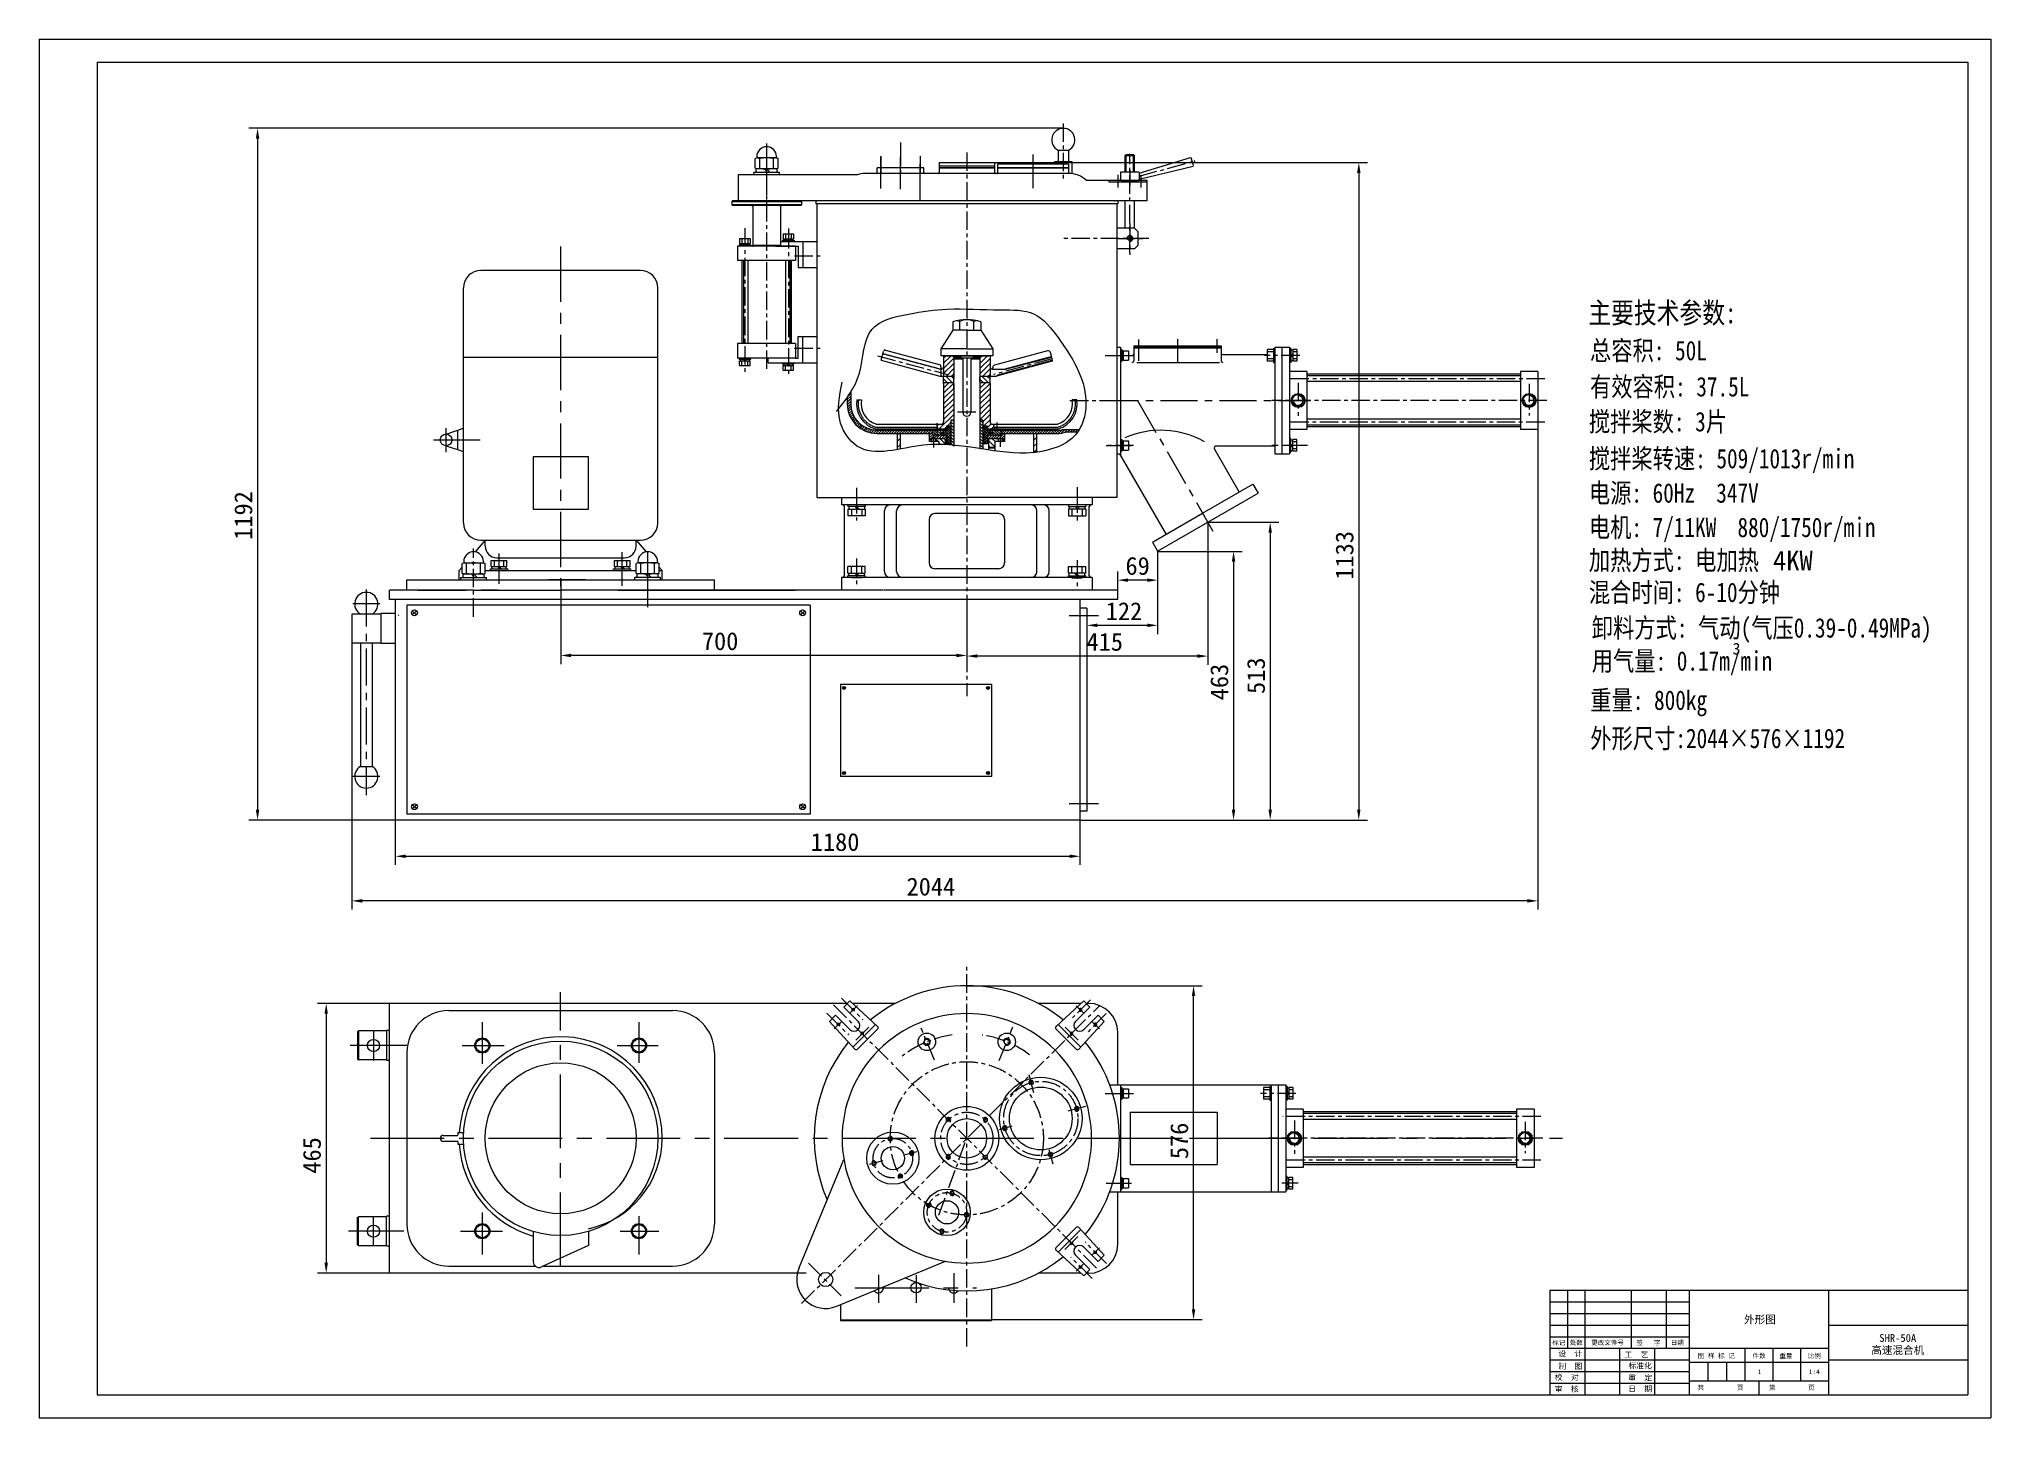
# Model space of a CAD drawing. Extents: x -2754 to 610, y -1664 to 712.
import ezdxf

# ---------------------------------------------------------------- set-up
doc = ezdxf.new("R2010")
doc.units = 0
doc.linetypes.add('CENTER', pattern=[50.8, 31.75, -6.35, 6.35, -6.35])
doc.linetypes.add('HIDDEN', pattern=[0.375, 0.25, -0.125])
doc.layers.get('0').update_dxf_attribs({"linetype": 'CONTINUOUS'})
doc.layers.get('DEFPOINTS').update_dxf_attribs({"linetype": 'CONTINUOUS'})
doc.layers.add('PART', color=3, linetype='CONTINUOUS')
doc.layers.add('SMPEN_THICK', color=7, linetype='CONTINUOUS')
doc.styles.get("Standard").update_dxf_attribs({"font": '', "height": 30.8})
doc.styles.get('Standard').set_extended_font_data('SimSun')
doc.dimstyles.get("Standard").update_dxf_attribs({"dimscale": 5, "dimtxt": 4.5, "dimasz": 5.5, "dimexe": 4.25, "dimexo": 0.625, "dimgap": 2.2, "dimtad": 1, "dimdec": 4, "dimlfac": -1, "dimdsep": 46, "dimlunit": 6, "dimtxsty": 'Standard', "dimcen": 2.5, "dimclrd": 2, "dimclre": 2, "dimclrt": 2, "dimadec": 0, "dimazin": 0, "dimtfac": 1, "dimtdec": 4, "dimtmove": 0, "dimatfit": 3, "dimfxl": 1, "dimtolj": 1, "dimtzin": 0, "dimarcsym": 0})
pattern_1 = [(135, (-1051.3738, 132.53739), (0.088388348, 0.088388348), [])]

msp = doc.modelspace()

# ---------------------------------------------------------------- texts
at = {"insert": (164.17099, -328.57156), "char_height": 20, "width": 16.2093135, "attachment_point": 1}
msp.add_mtext('3', dxfattribs=at)
at = {"color": 2, "linetype": 'ByBlock', "attachment_point": 5}
for s, insert, char_height in [('\\f仿宋_GB2312|b0|i0|c134|p49;外形图', (211.28056, -1495.27634), 13.376), ('\\f仿宋_GB2312|b0|i0|c134|p49;标记', (-135.43884, -1534.77874), 8.0256), ('\\f仿宋_GB2312|b0|i0|c134|p49;设  计 ', (-115.50662, -1554.06681), 9.63072), ('\\f仿宋_GB2312|b0|i0|c134|p49;处数', (-105.30248, -1534.77874), 8.0256), ('\\f仿宋_GB2312|b0|i0|c134|p49;更改文件号', (-51.24868, -1534.77874), 8.0256), ('\\f仿宋_GB2312|b0|i0|c134|p49;签   字', (19.23191, -1534.77874), 8.0256), ('\\f仿宋_GB2312|b0|i0|c134|p49;日期', (68.9829, -1534.77874), 8.0256), ('\\f仿宋_GB2312|b0|i0|c134|p49;高速混合机', (448.85959, -1548.1321), 13.376), ('\\f仿宋_GB2312|b0|i0|c134|p49;SHR-50A', (448.85959, -1526.50398), 13.376), ('\\f仿宋_GB2312|b0|i0|c134|p49;制  图 ', (-115.50662, -1575.60178), 9.63072), ('\\f仿宋_GB2312|b0|i0|c134|p49;工  艺', (-1.5601, -1555.45725), 9.63072), ('\\f仿宋_GB2312|b0|i0|c134|p49;标准化 ', (5.02052, -1574.7306), 9.63072), ('\\f仿宋_GB2312|b0|i0|c134|p49;图 样 标 记', (136.21056, -1557.37614), 8.0256), ('\\f仿宋_GB2312|b0|i0|c134|p49;件数', (209.92194, -1557.48247), 8.0256), ('\\f仿宋_GB2312|b0|i0|c134|p49;1', (210.50902, -1584.63901), 8.0256), ('\\f仿宋_GB2312|b0|i0|c134|p49;重量', (256.14609, -1557.48247), 8.0256), ('\\f仿宋_GB2312|b0|i0|c134|p49;比例', (305.06815, -1557.48247), 8.0256), ('\\f仿宋_GB2312|b0|i0|c134|p49;1:4', (305.06815, -1584.63901), 8.0256), ('\\f仿宋_GB2312|b0|i0|c134|p49;校  对', (-121.62184, -1594.60964), 9.63072), ('\\f仿宋_GB2312|b0|i0|c134|p49;审  核', (-121.62184, -1614.80721), 9.63072), ('\\f仿宋_GB2312|b0|i0|c134|p49;审  定 ', (5.02052, -1595.45233), 9.63072), ('\\f仿宋_GB2312|b0|i0|c134|p49;日  期 ', (5.02052, -1614.50519), 9.63072), ('\\f仿宋_GB2312|b0|i0|c134|p49;共         页', (143.27148, -1612.31296), 8.0256), ('\\f仿宋_GB2312|b0|i0|c134|p49;第         页', (266.33314, -1612.31296), 8.0256)]:
    msp.add_mtext(s, dxfattribs=dict(at, insert=insert, char_height=char_height))
at = {"layer": 'SMPEN_THICK', "width": 0.8}
for s, height, p in [('主要技术参数:', 36, (-84.50997, 222.08957)), ('总容积: 50L', 33.6, (-81.51625, 158.31514)), ('有效容积: 37.5L', 33.6, (-81.51625, 96.06172)), ('搅拌桨数: 3片', 33.6, (-83.529, 35.81969)), ('搅拌桨转速: 509/1013r/min', 33.6, (-83.529, -27.90488)), ('电源: 60Hz  347V', 33.6, (-83.529, -87.11628)), ('电机: 7/11KW  880/1750r/min', 33.6, (-83.529, -146.35013)), ('加热方式: 电加热', 33.6, (-83.529, -203.05976)), ('混合时间: 6-10分钟', 33.6, (-83.529, -258.29824)), ('卸料方式: 气动(气压0.39-0.49MPa)', 33.6, (-78.52255, -319.52103)), ('用气量: 0.17m/min', 33.6, (-78.52255, -376.58401)), ('重量: 800kg', 33.6, (-81.02577, -444.15653)), ('外形尺寸:2044×576×1192', 33.6, (-81.02577, -509.96493))]:
    msp.add_text(s, height=height, dxfattribs=at).set_placement(p)
at = {"layer": 'SMPEN_THICK', "insert": (233.78313, -169.95321), "char_height": 33.6, "width": 146.2978, "attachment_point": 1}
msp.add_mtext('4KW', dxfattribs=at)

# ---------------------------------------------------------------- blocks, each defined once
blk = doc.blocks.new('*D0')
at = {"color": 2, "lineweight": -2, "transparency": 16777216}
for p, q in [((-740.1, -120.9), (-617.6, -120.9)), ((-632.6, -138.9), (-632.6, -615.9)), ((-960.5, -633.9), (-617.6, -633.9))]:
    blk.add_line(p, q, dxfattribs=at)
at = {"color": 2, "transparency": 16777216}
for points in [[(-635.6, -138.9), (-629.6, -138.9), (-632.6, -120.9)], [(-635.6, -615.9), (-629.6, -615.9), (-632.6, -633.9)]]:
    blk.add_solid(points, dxfattribs=at)
at = {"layer": 'DEFPOINTS', "color": 0, "transparency": 16777216}
for p in [(-740.1, -120.9), (-960.5, -633.9), (-632.6, -633.9)]:
    blk.add_point(p, dxfattribs=at)
at = {"color": 2, "transparency": 16777216, "insert": (-657, -385.2), "char_height": 30.8, "attachment_point": 5, "rotation": 90}
blk.add_mtext('\\A1;513', dxfattribs=at)
blk = doc.blocks.new('*D1')
at = {"color": 2, "lineweight": -2, "transparency": 16777216}
for p, q in [((-1108, 499.1), (-465, 499.1)), ((-480, 481.1), (-480, -615.9)), ((-960.5, -633.9), (-465, -633.9))]:
    blk.add_line(p, q, dxfattribs=at)
at = {"color": 2, "transparency": 16777216}
for points in [[(-483, 481.1), (-477, 481.1), (-480, 499.1)], [(-483, -615.9), (-477, -615.9), (-480, -633.9)]]:
    blk.add_solid(points, dxfattribs=at)
at = {"layer": 'DEFPOINTS', "color": 0, "transparency": 16777216}
for p in [(-1108, 499.1), (-960.5, -633.9), (-480, -633.9)]:
    blk.add_point(p, dxfattribs=at)
at = {"color": 2, "transparency": 16777216, "insert": (-504.4, -177.8), "char_height": 30.8, "attachment_point": 5, "rotation": 90}
blk.add_mtext('\\A1;1133', dxfattribs=at)
blk = doc.blocks.new('*D2')
at = {"color": 2, "lineweight": -2, "transparency": 16777216}
for p, q in [((-740.1, -120.9), (-740.1, -366.4)), ((-1155.5, -253.9), (-1155.5, -366.4)), ((-758.1, -351.4), (-1137.5, -351.4))]:
    blk.add_line(p, q, dxfattribs=at)
at = {"color": 2, "transparency": 16777216}
for points in [[(-1137.5, -348.4), (-1137.5, -354.4), (-1155.5, -351.4)], [(-758.1, -348.4), (-758.1, -354.4), (-740.1, -351.4)]]:
    blk.add_solid(points, dxfattribs=at)
at = {"layer": 'DEFPOINTS', "color": 0, "transparency": 16777216}
for p in [(-740.1, -120.9), (-1155.5, -253.9), (-1155.5, -351.4)]:
    blk.add_point(p, dxfattribs=at)
at = {"color": 2, "transparency": 16777216, "insert": (-917.8, -327), "char_height": 30.8, "attachment_point": 5}
blk.add_mtext('\\A1;415', dxfattribs=at)
blk = doc.blocks.new('*D3')
at = {"color": 2, "lineweight": -2, "transparency": 16777216}
for p, q in [((-2140.5, -633.9), (-2140.5, -711.3)), ((-960.5, -633.9), (-960.5, -711.3)), ((-2122.5, -696.3), (-978.5, -696.3))]:
    blk.add_line(p, q, dxfattribs=at)
at = {"color": 2, "transparency": 16777216}
for points in [[(-2122.5, -693.3), (-2122.5, -699.3), (-2140.5, -696.3)], [(-978.5, -693.3), (-978.5, -699.3), (-960.5, -696.3)]]:
    blk.add_solid(points, dxfattribs=at)
at = {"layer": 'DEFPOINTS', "color": 0, "transparency": 16777216}
for p in [(-2140.5, -633.9), (-960.5, -633.9), (-960.5, -696.3)]:
    blk.add_point(p, dxfattribs=at)
at = {"color": 2, "transparency": 16777216, "insert": (-1382.5, -671.9), "char_height": 30.8, "attachment_point": 5}
blk.add_mtext('\\A1;1180', dxfattribs=at)
blk = doc.blocks.new('*D4')
at = {"color": 2, "linetype": 'ByBlock', "transparency": 16777216}
for p, q in [((-1855.5, -219.9), (-1855.5, -365.3)), ((-1155.5, -253.9), (-1155.5, -365.3)), ((-1173.5, -350.3), (-1837.5, -350.3))]:
    blk.add_line(p, q, dxfattribs=at)
for points in [[(-1837.5, -347.3), (-1837.5, -353.3), (-1855.5, -350.3)], [(-1173.5, -347.3), (-1173.5, -353.3), (-1155.5, -350.3)]]:
    blk.add_solid(points, dxfattribs=at)
at = {"layer": 'DEFPOINTS', "color": 0, "linetype": 'ByBlock', "transparency": 16777216}
for p in [(-1855.5, -219.9), (-1155.5, -253.9), (-1855.5, -350.3)]:
    blk.add_point(p, dxfattribs=at)
at = {"color": 2, "linetype": 'ByBlock', "transparency": 16777216, "insert": (-1580.7, -325.9), "char_height": 30.8, "attachment_point": 5}
blk.add_mtext('\\A1;700', dxfattribs=at)
blk = doc.blocks.new('*D5')
at = {"color": 2, "lineweight": -2, "transparency": 16777216}
for p, q in [((-989.2, 558), (-2392.9, 558)), ((-2377.9, 540), (-2377.9, -615.9)), ((-2140.5, -633.9), (-2392.9, -633.9))]:
    blk.add_line(p, q, dxfattribs=at)
at = {"color": 2, "transparency": 16777216}
for points in [[(-2380.9, 540), (-2374.9, 540), (-2377.9, 558)], [(-2380.9, -615.9), (-2374.9, -615.9), (-2377.9, -633.9)]]:
    blk.add_solid(points, dxfattribs=at)
at = {"layer": 'DEFPOINTS', "color": 0, "transparency": 16777216}
for p in [(-989.2, 558), (-2377.9, -633.9), (-2140.5, -633.9)]:
    blk.add_point(p, dxfattribs=at)
at = {"color": 2, "transparency": 16777216, "insert": (-2402.3, -109.1), "char_height": 30.8, "attachment_point": 5, "rotation": 90}
blk.add_mtext('\\A1;1192', dxfattribs=at)
blk = doc.blocks.new('*D6')
at = {"color": 2, "lineweight": -2, "transparency": 16777216}
for p, q in [((-2150.5, -949.8), (-2274.6, -949.8)), ((-2259.6, -967.8), (-2259.6, -1396.8)), ((-2150.5, -1414.8), (-2274.6, -1414.8))]:
    blk.add_line(p, q, dxfattribs=at)
at = {"color": 2, "transparency": 16777216}
for points in [[(-2262.6, -967.8), (-2256.6, -967.8), (-2259.6, -949.8)], [(-2262.6, -1396.8), (-2256.6, -1396.8), (-2259.6, -1414.8)]]:
    blk.add_solid(points, dxfattribs=at)
at = {"layer": 'DEFPOINTS', "color": 0, "transparency": 16777216}
for p in [(-2150.5, -949.8), (-2259.6, -1414.8), (-2150.5, -1414.8)]:
    blk.add_point(p, dxfattribs=at)
at = {"color": 2, "transparency": 16777216, "insert": (-2284, -1211.8), "char_height": 30.8, "attachment_point": 5, "rotation": 90}
blk.add_mtext('\\A1;465', dxfattribs=at)
blk = doc.blocks.new('*D7')
at = {"color": 2, "lineweight": -2, "transparency": 16777216}
for p, q in [((-1155.5, -919.3), (-749.8, -919.3)), ((-764.8, -1476.8), (-764.8, -937.3)), ((-1113, -1494.8), (-749.8, -1494.8))]:
    blk.add_line(p, q, dxfattribs=at)
at = {"color": 2, "transparency": 16777216}
for points in [[(-767.8, -937.3), (-761.8, -937.3), (-764.8, -919.3)], [(-767.8, -1476.8), (-761.8, -1476.8), (-764.8, -1494.8)]]:
    blk.add_solid(points, dxfattribs=at)
at = {"layer": 'DEFPOINTS', "color": 0, "transparency": 16777216}
for p in [(-1155.5, -919.3), (-764.8, -919.3), (-1113, -1494.8)]:
    blk.add_point(p, dxfattribs=at)
at = {"color": 2, "transparency": 16777216, "insert": (-789.2, -1186.8), "char_height": 30.8, "attachment_point": 5, "rotation": 90}
blk.add_mtext('\\A1;576', dxfattribs=at)
blk = doc.blocks.new('*D8')
at = {"color": 2, "lineweight": -2, "transparency": 16777216}
for p, q in [((-171.4, 39.1), (-171.4, -788.2)), ((-2215.5, -328.9), (-2215.5, -788.2)), ((-189.4, -773.2), (-2197.5, -773.2))]:
    blk.add_line(p, q, dxfattribs=at)
at = {"color": 2, "transparency": 16777216}
for points in [[(-2197.5, -770.2), (-2197.5, -776.2), (-2215.5, -773.2)], [(-189.4, -770.2), (-189.4, -776.2), (-171.4, -773.2)]]:
    blk.add_solid(points, dxfattribs=at)
at = {"layer": 'DEFPOINTS', "color": 0, "transparency": 16777216}
for p in [(-171.4, 39.1), (-2215.5, -328.9), (-2215.5, -773.2)]:
    blk.add_point(p, dxfattribs=at)
at = {"color": 2, "transparency": 16777216, "insert": (-1217.5, -748.8), "char_height": 30.8, "attachment_point": 5}
blk.add_mtext('\\A1;2044', dxfattribs=at)
blk = doc.blocks.new('*D9')
at = {"color": 2, "lineweight": -2, "transparency": 16777216}
for p, q in [((-826.7, -170.9), (-680.8, -170.9)), ((-695.8, -188.9), (-695.8, -615.9)), ((-960.5, -633.9), (-680.8, -633.9))]:
    blk.add_line(p, q, dxfattribs=at)
at = {"color": 2, "transparency": 16777216}
for points in [[(-698.8, -188.9), (-692.8, -188.9), (-695.8, -170.9)], [(-698.8, -615.9), (-692.8, -615.9), (-695.8, -633.9)]]:
    blk.add_solid(points, dxfattribs=at)
at = {"layer": 'DEFPOINTS', "color": 0, "transparency": 16777216}
for p in [(-826.7, -170.9), (-960.5, -633.9), (-695.8, -633.9)]:
    blk.add_point(p, dxfattribs=at)
at = {"color": 2, "transparency": 16777216, "insert": (-720.2, -396.1), "char_height": 30.8, "attachment_point": 5, "rotation": 90}
blk.add_mtext('\\A1;463', dxfattribs=at)
blk = doc.blocks.new('*D10')
at = {"color": 2, "lineweight": -2, "transparency": 16777216}
for p, q in [((-826.7, -170.9), (-826.7, -235.6)), ((-895.5, -253.9), (-895.5, -205.6)), ((-844.7, -220.6), (-877.5, -220.6))]:
    blk.add_line(p, q, dxfattribs=at)
at = {"color": 2, "transparency": 16777216}
for points in [[(-877.5, -217.6), (-877.5, -223.6), (-895.5, -220.6)], [(-844.7, -217.6), (-844.7, -223.6), (-826.7, -220.6)]]:
    blk.add_solid(points, dxfattribs=at)
at = {"layer": 'DEFPOINTS', "color": 0, "transparency": 16777216}
for p in [(-826.7, -170.9), (-895.5, -220.6), (-895.5, -253.9)]:
    blk.add_point(p, dxfattribs=at)
at = {"color": 2, "transparency": 16777216, "insert": (-861.1, -196.2), "char_height": 30.8, "attachment_point": 5}
blk.add_mtext('\\A1;69', dxfattribs=at)
blk = doc.blocks.new('*D11')
at = {"color": 2, "lineweight": -2, "transparency": 16777216}
for p, q in [((-826.7, -170.9), (-826.7, -313.4)), ((-948.5, -268.9), (-948.5, -313.4)), ((-844.7, -298.4), (-930.5, -298.4))]:
    blk.add_line(p, q, dxfattribs=at)
at = {"color": 2, "transparency": 16777216}
for points in [[(-930.5, -295.4), (-930.5, -301.4), (-948.5, -298.4)], [(-844.7, -295.4), (-844.7, -301.4), (-826.7, -298.4)]]:
    blk.add_solid(points, dxfattribs=at)
at = {"layer": 'DEFPOINTS', "color": 0, "transparency": 16777216}
for p in [(-826.7, -170.9), (-948.5, -268.9), (-948.5, -298.4)]:
    blk.add_point(p, dxfattribs=at)
at = {"color": 2, "transparency": 16777216, "insert": (-884.7, -274), "char_height": 30.8, "attachment_point": 5}
blk.add_mtext('\\A1;122', dxfattribs=at)

# ---------------------------------------------------------------- dimensions: what is measured, and where the dimension line sits
for base, p1, p2, text, picture, middle in [((-2377.93809, -633.87997), (-989.21646, 557.9806), (-2140.51477, -633.87997), '1192', '*D5', (-2377.93809, -109.08546)), ((-764.75653, -919.34282), (-1113.01477, -1494.84282), (-1155.51477, -919.34282), '576', '*D7', (-764.75653, -1186.84706))]:
    dim = msp.add_linear_dim(base=base, p1=p1, p2=p2, angle=90, text=text, dimstyle='Standard', override={"dimscale": 6, "dimtxt": 3, "dimasz": 3, "dimexe": 2.5, "dimexo": 0, "dimgap": 1.5, "dimlfac": 1, "dimlunit": 2, "dimcen": 0.09, "dimtp": 0.2, "dimtfac": 0.66667, "dimatfit": 2, "dimtvp": 5, "dimtzin": 8})
    dim.commit()
    dim.dimension.update_dxf_attribs({"geometry": picture, "text_midpoint": middle, "dimtype": 160})
for base, p1, p2, picture, middle in [((-480.03184, -633.87997), (-1108.01477, 499.12003), (-960.51477, -633.87997), '*D1', (-480.03184, -177.818)), ((-632.56512, -633.87997), (-740.09677, -120.87997), (-960.51477, -633.87997), '*D0', (-632.56512, -385.21113)), ((-695.82004, -633.87997), (-826.69931, -170.87997), (-960.51477, -633.87997), '*D9', (-695.82004, -396.05164)), ((-2259.62566, -1414.84282), (-2150.51477, -949.84282), (-2150.51477, -1414.84282), '*D6', (-2259.62566, -1211.79365))]:
    dim = msp.add_linear_dim(base=base, p1=p1, p2=p2, angle=90, dimstyle='Standard', override={"dimscale": 6, "dimtxt": 3, "dimasz": 3, "dimexe": 2.5, "dimexo": 0, "dimgap": 1.5, "dimlfac": 1, "dimlunit": 2, "dimcen": 0.09, "dimtp": 0.2, "dimtfac": 0.66667, "dimatfit": 2, "dimtvp": 5, "dimtzin": 8})
    dim.commit()
    dim.dimension.update_dxf_attribs({"geometry": picture, "text_midpoint": middle, "dimtype": 160})
for base, p1, p2, text, picture, middle in [((-2215.51477, -773.22857), (-171.40399, 39.12003), (-2215.51477, -328.87997), '2044', '*D8', (-1217.4793, -773.22857)), ((-1155.51477, -351.37219), (-740.09677, -120.87997), (-1155.51477, -253.87997), '415', '*D2', (-917.78091, -351.37219)), ((-948.51477, -298.41878), (-826.69931, -170.87997), (-948.51477, -268.87997), '122', '*D11', (-884.65242, -298.41878)), ((-895.51477, -220.64346), (-826.69931, -170.87997), (-895.51477, -253.87997), '69', '*D10', (-861.10704, -220.64346))]:
    dim = msp.add_linear_dim(base=base, p1=p1, p2=p2, text=text, dimstyle='Standard', override={"dimscale": 6, "dimtxt": 3, "dimasz": 3, "dimexe": 2.5, "dimexo": 0, "dimgap": 1.5, "dimlfac": 1, "dimlunit": 2, "dimcen": 0.09, "dimtp": 0.2, "dimtfac": 0.66667, "dimatfit": 2, "dimtvp": 5, "dimtzin": 8})
    dim.commit()
    dim.dimension.update_dxf_attribs({"geometry": picture, "text_midpoint": middle, "dimtype": 160})
for base, p1, p2, picture, middle in [((-1855.51477, -350.34252), (-1155.51477, -253.87997), (-1855.51477, -219.87997), '*D4', (-1580.74608, -350.34252)), ((-960.51477, -696.29717), (-2140.51477, -633.87997), (-960.51477, -633.87997), '*D3', (-1382.49498, -696.29717))]:
    dim = msp.add_linear_dim(base=base, p1=p1, p2=p2, dimstyle='Standard', override={"dimscale": 6, "dimtxt": 3, "dimasz": 3, "dimexe": 2.5, "dimexo": 0, "dimgap": 1.5, "dimlfac": 1, "dimlunit": 2, "dimcen": 0.09, "dimtp": 0.2, "dimtfac": 0.66667, "dimatfit": 2, "dimtvp": 5, "dimtzin": 8})
    dim.commit()
    dim.dimension.update_dxf_attribs({"geometry": picture, "text_midpoint": middle, "dimtype": 160})

# ---------------------------------------------------------------- hatches: boundary and pattern name
h = msp.add_hatch()
h.set_pattern_fill('ANSI31', color=256, scale=2, style=0)
h.set_pattern_definition([(45, (-179.0466, -42.51), (-4.49013, 4.49013), [])])
h.paths.add_polyline_path([(-1195.51477, 131.12003), (-1178.01477, 131.12003), (-1178.01477, 160.42006), (-1178.01477, 164.12003), (-1180.01477, 166.12003), (-1195.51477, 166.12003)])
h.paths.add_polyline_path([(-1115.51477, 166.12003), (-1131.01477, 166.12003), (-1133.01477, 164.12003), (-1133.01477, 133.12003), (-1133.01477, 131.12003), (-1117.01477, 131.12003), (-1115.51477, 131.12003)])
h = msp.add_hatch()
h.set_pattern_fill('ANSI31', color=256, style=0)
h.set_pattern_definition([(45, (-10.9218, 0), (-2.245064, 2.245064), [])])
edge = h.paths.add_edge_path()
edge.add_line((-1355.51477, 83.12003), (-1355.51477, 103.73472))
edge.add_spline(control_points=[(-1355.51477, 103.73472), (-1357.42986, 100.64058), (-1359.43799, 97.60174), (-1361.51477, 94.6037)], knot_values=[30.7556647413, 30.7556647413, 30.7556647413, 30.7556647413, 41.6704827929, 41.6704827929, 41.6704827929, 41.6704827929], degree=3, periodic=0)
edge.add_line((-1361.51477, 94.6037), (-1361.51477, 83.12003))
edge.add_arc((-1310.51477, 83.12003), 51, 180, 270)
edge.add_line((-1310.51477, 32.12003), (-1220.51477, 32.12003))
edge.add_line((-1220.51477, 32.12003), (-1215.51477, 32.12003))
edge.add_line((-1215.51477, 32.12003), (-1215.51477, 38.12003))
edge.add_line((-1215.51477, 38.12003), (-1310.51477, 38.12003))
edge.add_arc((-1310.51477, 83.12003), 45, 180, 270, ccw=False)
edge = h.paths.add_edge_path()
edge.add_arc((-1000.51477, 83.12003), 51, 270, 289.7499228)
edge.add_line((-983.28109, 35.12003), (-964.18233, 35.12003))
edge.add_spline(control_points=[(-964.18233, 35.12003), (-963.29685, 36.42156), (-962.45551, 37.75675), (-961.65806, 39.12003)], knot_values=[670.1603292978, 670.1603292978, 670.1603292978, 670.1603292978, 674.8619275549, 674.8619275549, 674.8619275549, 674.8619275549], degree=3, periodic=0)
edge.add_line((-961.65806, 39.12003), (-990.51477, 39.12003))
edge.add_arc((-1087.60023, 129.68244), 132.76723, 316.39789094, 316.99092256, ccw=False)
edge.add_line((-991.45731, 38.12003), (-1095.51477, 38.12003))
edge.add_line((-1095.51477, 38.12003), (-1095.51477, 32.12003))
edge.add_line((-1095.51477, 32.12003), (-1090.51477, 32.12003))
edge.add_line((-1090.51477, 32.12003), (-1000.51477, 32.12003))
h = msp.add_hatch()
h.set_pattern_fill('ANSI31', color=256, scale=2, style=0)
h.set_pattern_definition([(45, (-10.922, 1.8), (-4.490128, 4.490128), [])])
edge = h.paths.add_edge_path()
edge.add_line((-1178.01477, 118.12003), (-1178.01477, 120.12003))
edge.add_line((-1178.01477, 120.12003), (-1193.51477, 120.12003))
edge.add_line((-1193.51477, 120.12003), (-1194.01477, 120.12003))
edge.add_line((-1194.01477, 120.12003), (-1195.51477, 120.12003))
edge.add_line((-1195.51477, 120.12003), (-1195.51477, 118.12003))
edge.add_line((-1195.51477, 118.12003), (-1195.51477, 52.12003))
edge.add_arc((-1199.51477, 52.12003), 4, -90, 0, ccw=False)
edge.add_line((-1199.51477, 48.12003), (-1207.01477, 48.12003))
edge.add_line((-1207.01477, 48.12003), (-1207.01477, 46.61046))
edge.add_spline(control_points=[(-1207.01477, 46.61046), (-1206.65774, 46.00312), (-1206.19679, 44.89727), (-1206.44256, 44.32951), (-1206.28573, 43.48075), (-1206.20642, 43.12003)], knot_values=[8.6626042389, 8.6626042389, 8.6626042389, 8.6626042389, 11.1485272273, 13.6338708131, 15.0850026236, 15.0850026236, 15.0850026236, 15.0850026236], degree=3, periodic=0)
edge.add_spline(control_points=[(-1206.20642, 43.12003), (-1206.02415, 42.29098), (-1205.72835, 41.20921), (-1205.56535, 40.12003)], knot_values=[15.0850026236, 15.0850026236, 15.0850026236, 15.0850026236, 18.4201151815, 18.4201151815, 18.4201151815, 18.4201151815], degree=3, periodic=0)
edge.add_line((-1205.56535, 40.12003), (-1190.51477, 40.12003))
edge.add_line((-1190.51477, 40.12003), (-1190.51477, 45.12003))
edge.add_line((-1190.51477, 45.12003), (-1183.01477, 45.12003))
edge.add_line((-1183.01477, 45.12003), (-1183.01477, 50.12003))
edge.add_line((-1183.01477, 50.12003), (-1183.01477, 56.92002))
edge.add_line((-1183.01477, 56.92002), (-1178.01477, 56.92002))
edge.add_line((-1178.01477, 56.92002), (-1178.01477, 118.12003))
h.paths.add_polyline_path([(-1115.51477, 118.12003), (-1115.51477, 120.12003), (-1133.01477, 120.12003), (-1133.01477, 56.92002), (-1128.01477, 56.92002), (-1128.01477, 55.1184), (-1115.51477, 62.68972)])
edge = h.paths.add_edge_path()
edge.add_line((-1115.51477, 62.68972), (-1128.01477, 55.1184))
edge.add_line((-1128.01477, 55.1184), (-1128.01477, 45.12003))
edge.add_line((-1128.01477, 45.12003), (-1120.51477, 45.12003))
edge.add_line((-1120.51477, 45.12003), (-1120.51477, 40.12003))
edge.add_line((-1120.51477, 40.12003), (-1107.79499, 40.12003))
edge.add_spline(control_points=[(-1107.79499, 40.12003), (-1107.95231, 41.11915), (-1108.31672, 42.17217), (-1108.65641, 43.12003)], knot_values=[12.5549611623, 12.5549611623, 12.5549611623, 12.5549611623, 15.734127239, 15.734127239, 15.734127239, 15.734127239], degree=3, periodic=0)
edge.add_spline(control_points=[(-1108.65641, 43.12003), (-1109.00811, 44.10139), (-1109.83006, 46.29677), (-1108.8395, 46.64448), (-1107.93818, 48.12003)], knot_values=[4.2359463274, 4.2359463274, 4.2359463274, 4.2359463274, 7.5275015079, 12.5549611623, 12.5549611623, 12.5549611623, 12.5549611623], degree=3, periodic=0)
edge.add_line((-1107.93818, 48.12003), (-1111.51477, 48.12003))
edge.add_arc((-1111.51477, 52.12003), 4, 180, 270, ccw=False)
edge.add_line((-1115.51477, 52.12003), (-1115.51477, 62.68972))
h = msp.add_hatch()
h.set_pattern_fill('ANSI31', color=256, angle=90, style=0)
h.set_pattern_definition([(135, (-179.0466, -119.4835), (-2.245064, -2.245064), [])])
h.paths.add_polyline_path([(-1195.51477, 38.12003), (-1215.51477, 38.12003), (-1215.51477, 29.12003), (-1200.51477, 29.12003), (-1200.51477, 34.12003), (-1195.51477, 34.12003)])
h.paths.add_polyline_path([(-1095.51477, 38.12003), (-1115.51477, 38.12003), (-1115.51477, 34.12003), (-1110.51477, 34.12003), (-1110.51477, 29.12003), (-1095.51477, 29.12003)])
h = msp.add_hatch()
h.set_pattern_fill('ANSI37', color=256, angle=90, style=0)
h.set_pattern_definition([(135, (-179.0466, -119.4835), (-2.245064, -2.245064), []), (225, (-179.0466, -119.4835), (2.245064, -2.245064), [])])
h.paths.add_polyline_path([(-1183.01477, 43.32003), (-1190.51477, 43.32003), (-1190.51477, 38.12003), (-1195.51477, 38.12003), (-1195.51477, 34.12003), (-1200.51477, 34.12003), (-1200.51477, 29.12003), (-1190.51477, 29.12003), (-1190.51477, 14.32003), (-1183.51477, 14.32003), (-1183.51477, 31.12003), (-1183.01477, 31.12003)])
h.paths.add_polyline_path([(-1120.51477, 38.12003), (-1120.51477, 43.32003), (-1128.01477, 43.32003), (-1128.01477, 31.12003), (-1127.51477, 31.12003), (-1127.51477, 14.32003), (-1120.51477, 14.32003), (-1120.51477, 29.12003), (-1110.51477, 29.12003), (-1110.51477, 34.12003), (-1115.51477, 34.12003), (-1115.51477, 38.12003)])
h = msp.add_hatch()
h.set_pattern_fill('ANSI31', color=256, style=0)
h.set_pattern_definition([(45, (-179.0466, -119.4835), (-2.245064, 2.245064), [])])
h.paths.add_polyline_path([(-1190.51477, 29.12003), (-1215.51477, 29.12003), (-1215.51477, 32.12003), (-1220.51477, 32.12003), (-1220.51477, 23.12003), (-1193.01477, 23.12003), (-1193.01477, 21.12003), (-1190.51477, 21.12003)])
h.paths.add_polyline_path([(-1090.51477, 32.12003), (-1095.51477, 32.12003), (-1095.51477, 29.12003), (-1120.51477, 29.12003), (-1120.51477, 21.12003), (-1118.01477, 21.12003), (-1118.01477, 23.12003), (-1090.51477, 23.12003)])
at = {"layer": 'SMPEN_THICK'}
h = msp.add_hatch(dxfattribs=at)
h.set_pattern_fill('ANSI31', color=256, style=0)
h.set_pattern_definition(pattern_1)
h.paths.add_polyline_path([(-1524.51477, 425.12003), (-1526.31256, 425.12003), (-1524.51477, 423.38403)])
h = msp.add_hatch(dxfattribs=at)
h.set_pattern_fill('ANSI31', color=256, style=0)
h.set_pattern_definition(pattern_1)
h.paths.add_polyline_path([(-1474.70446, 425.12003), (-1476.51477, 425.12003), (-1476.51477, 423.37193)])
h = msp.add_hatch(dxfattribs=at)
h.set_pattern_fill('ANSI31', color=256, scale=50, angle=90, style=0)
h.set_pattern_definition([(135, (-652.593, -549.2175), (-4.419417, -4.419417), [])])
h.paths.add_polyline_path([(-1179.51477, 120.12003), (-1178.01477, 121.62003), (-1178.01477, 129.62003), (-1179.51477, 131.12003), (-1194.01477, 131.12003), (-1195.51477, 129.62003), (-1195.51477, 121.62003), (-1194.01477, 120.12003)])
h.paths.add_polyline_path([(-1115.51477, 129.62003), (-1117.01477, 131.12003), (-1131.51477, 131.12003), (-1133.01477, 129.62003), (-1133.01477, 121.62003), (-1131.51477, 120.12003), (-1117.01477, 120.12003), (-1115.51477, 121.62003)])

# ---------------------------------------------------------------- linework, layer by layer
at = {"color": 6}
for p, q in [((-2754.49064, 711.83857), (609.50936, 711.83857)), ((-2754.49064, 711.83857), (-2754.49064, -1664.16143)), ((609.50936, 711.83857), (609.50936, -1664.16143)), ((-2754.49064, -1664.16143), (609.50936, -1664.16143))]:
    msp.add_line(p, q, dxfattribs=at)
at = {"color": 4}
for p, q in [((-2654.49064, 671.83857), (-2654.49064, -1624.16143)), ((-2654.49064, 671.83857), (569.50936, 671.83857)), ((569.50936, 671.83857), (569.50936, -1624.16143)), ((-998.21646, 520.12003), (-998.21646, 500.12003)), ((-998.21646, 520.12003), (-980.21646, 520.12003)), ((-980.21646, 520.12003), (-980.21646, 500.12003)), ((-882.51477, 511.12003), (-880.51477, 513.12003)), ((-882.51477, 511.12003), (-866.51477, 511.12003)), ((-882.51477, 483.12003), (-882.51477, 511.12003)), ((-880.51477, 513.12003), (-868.51477, 513.12003)), ((-866.51477, 511.12003), (-868.51477, 513.12003)), ((-866.51477, 483.12003), (-866.51477, 511.12003)), ((-858.51477, 480.80149), (-769.85548, 507.97913)), ((-769.85548, 507.97913), (-768.63061, 507.309)), ((-764.86765, 493.82382), (-768.63061, 507.309)), ((-1549.51477, 478.12003), (-1549.51477, 433.12003)), ((-1344.07943, 478.12003), (-1549.51477, 478.12003)), ((-1311.83013, 480.12003), (-1330.51477, 480.12003)), ((-980.51477, 480.12003), (-1311.83013, 480.12003)), ((-1309.83013, 482.12003), (-1309.83013, 490.12003)), ((-1274.83013, 490.12003), (-1309.83013, 490.12003)), ((-1229.83013, 490.12003), (-1274.83013, 490.12003)), ((-1229.83013, 482.12003), (-1229.83013, 490.12003)), ((-1203.01477, 499.12003), (-1108.01477, 499.12003)), ((-1203.01477, 499.12003), (-1203.01477, 493.12003)), ((-1203.01477, 493.12003), (-1203.01477, 482.12003)), ((-1203.01477, 493.12003), (-1108.01477, 493.12003)), ((-1108.01477, 490.12003), (-1203.01477, 490.12003)), ((-1203.01477, 490.12003), (-1108.01477, 490.12003)), ((-1108.01477, 499.12003), (-1108.01477, 493.12003)), ((-1108.01477, 493.12003), (-1108.01477, 482.12003)), ((-1103.51477, 480.12003), (-1106.01477, 480.12003)), ((-980.51477, 496.12003), (-1102.51477, 496.12003)), ((-1102.51477, 496.12003), (-1102.51477, 490.12003)), ((-1102.51477, 490.12003), (-1102.51477, 481.12003)), ((-1102.51477, 490.12003), (-980.51477, 490.12003)), ((-980.51477, 490.12003), (-1102.51477, 490.12003)), ((-974.21646, 500.12003), (-1004.21646, 500.12003)), ((-1004.21646, 496.12003), (-1004.21646, 500.12003)), ((-980.51477, 496.12003), (-980.51477, 490.12003)), ((-980.51477, 490.12003), (-980.51477, 480.12003)), ((-974.21646, 479.69611), (-974.21646, 500.12003)), ((-890.51477, 482.12003), (-889.51477, 483.12003)), ((-890.51477, 482.12003), (-890.51477, 469.12003)), ((-889.51477, 483.12003), (-859.51477, 483.12003)), ((-859.51477, 483.12003), (-858.51477, 482.12003)), ((-858.51477, 470.43857), (-765.57154, 492.6284)), ((-858.51477, 482.12003), (-858.51477, 469.12003)), ((-765.57154, 492.6284), (-764.86765, 493.82382)), ((-845.51477, 468.12003), (-949.146, 468.12003)), ((-845.51477, 468.12003), (-910.51477, 468.12003)), ((-910.51477, 468.12003), (-910.51477, 465.12003)), ((-845.51477, 465.12003), (-910.51477, 465.12003)), ((-890.51477, 469.12003), (-889.51477, 468.12003)), ((-889.51477, 468.12003), (-859.51477, 468.12003)), ((-882.51477, 468.12003), (-866.51477, 468.12003)), ((-859.51477, 468.12003), (-858.51477, 469.12003)), ((-845.51477, 468.12003), (-845.51477, 433.12003)), ((-845.51477, 468.12003), (-845.51477, 465.12003)), ((-1559.51477, 433.12003), (-1560.51477, 432.12003)), ((-1560.51477, 432.12003), (-1560.51477, 426.12003)), ((-1560.51477, 432.12003), (-1440.51477, 432.12003)), ((-1559.51477, 425.12003), (-1560.51477, 426.12003)), ((-1440.51477, 426.12003), (-1560.51477, 426.12003)), ((-1500.51477, 433.12003), (-1559.51477, 433.12003)), ((-1441.51477, 425.12003), (-1559.51477, 425.12003)), ((-1256.33013, 433.12003), (-1549.51477, 433.12003)), ((-1524.51477, 425.12003), (-1524.51477, 356.62003)), ((-1441.51477, 433.12003), (-1500.51477, 433.12003)), ((-1476.51477, 425.12003), (-1476.51477, 356.62003)), ((-1441.51477, 433.12003), (-1440.51477, 432.12003)), ((-1441.51477, 425.12003), (-1440.51477, 426.12003)), ((-1440.51477, 432.12003), (-1440.51477, 426.12003)), ((-866.51477, 433.12003), (-1256.33013, 433.12003)), ((-882.51477, 401.76805), (-882.51477, 433.12003)), ((-845.51477, 433.12003), (-866.51477, 433.12003)), ((-866.51477, 401.76805), (-866.51477, 433.12003)), ((-1472.01477, 376.12003), (-1472.01477, 367.72003)), ((-1472.01477, 376.12003), (-1454.01477, 376.12003)), ((-1468.01477, 376.12003), (-1468.01477, 367.72003)), ((-1458.01477, 376.12003), (-1458.01477, 367.72003)), ((-1454.01477, 376.12003), (-1454.01477, 367.72003)), ((-882.51477, 386.12003), (-882.51477, 401.76805)), ((-866.51477, 386.12003), (-866.51477, 401.76805)), ((-1450.51477, 355.12003), (-1550.51477, 355.12003)), ((-1550.51477, 355.12003), (-1550.51477, 330.12003)), ((-1548.01477, 357.12003), (-1528.01477, 357.12003)), ((-1548.01477, 357.12003), (-1548.01477, 355.12003)), ((-1547.01477, 368.12003), (-1547.01477, 359.72003)), ((-1547.01477, 368.12003), (-1529.01477, 368.12003)), ((-1547.01477, 359.72003), (-1529.01477, 359.72003)), ((-1545.71477, 359.72003), (-1545.71477, 357.12003)), ((-1543.01477, 368.12003), (-1543.01477, 359.72003)), ((-1539.85316, 359.72003), (-1537.25342, 357.12003)), ((-1538.01477, 359.72003), (-1535.41503, 357.12003)), ((-1533.01477, 368.12003), (-1533.01477, 359.72003)), ((-1530.31477, 359.72003), (-1530.31477, 357.12003)), ((-1529.01477, 368.12003), (-1529.01477, 359.72003)), ((-1528.01477, 357.12003), (-1528.01477, 355.12003)), ((-1523.01477, 355.12003), (-1524.51477, 356.62003)), ((-1524.51477, 356.62003), (-1476.51477, 356.62003)), ((-1485.51477, 355.12003), (-1446.01477, 355.12003)), ((-1478.01477, 355.12003), (-1476.51477, 356.62003)), ((-1476.51477, 363.12003), (-1414.01477, 363.12003)), ((-1473.01477, 365.12003), (-1453.01477, 365.12003)), ((-1473.01477, 365.12003), (-1473.01477, 363.12003)), ((-1472.01477, 367.72003), (-1454.01477, 367.72003)), ((-1470.71477, 367.72003), (-1470.71477, 365.12003)), ((-1464.85316, 367.72003), (-1462.25342, 365.12003)), ((-1463.01477, 367.72003), (-1460.41503, 365.12003)), ((-1455.31477, 367.72003), (-1455.31477, 365.12003)), ((-1453.01477, 365.12003), (-1453.01477, 363.12003)), ((-1450.51477, 355.12003), (-1450.51477, 330.12003)), ((-1446.01477, 355.12003), (-1446.01477, 318.12003)), ((-1438.01477, 363.12003), (-1438.01477, 318.12003)), ((-1450.51477, 330.12003), (-1550.51477, 330.12003)), ((-1543.01477, 330.12003), (-1543.01477, 187.12003)), ((-1540.51477, 330.12003), (-1540.51477, 187.12003)), ((-1533.01477, 330.12003), (-1533.01477, 187.12003)), ((-1468.01477, 330.12003), (-1468.01477, 187.12003)), ((-1460.51477, 330.12003), (-1460.51477, 187.12003)), ((-1458.01477, 330.12003), (-1458.01477, 187.12003)), ((-1446.01477, 318.12003), (-1414.01477, 318.12003)), ((-1450.51477, 187.12003), (-1550.51477, 187.12003)), ((-1550.51477, 187.12003), (-1550.51477, 162.12003)), ((-1450.51477, 187.12003), (-1450.51477, 162.12003)), ((-1446.01477, 162.12003), (-1446.01477, 199.12003)), ((-1446.01477, 199.12003), (-1414.01477, 199.12003)), ((-1438.01477, 154.12003), (-1438.01477, 199.12003)), ((-1450.51477, 162.12003), (-1550.51477, 162.12003)), ((-1548.01477, 160.12003), (-1548.01477, 162.12003)), ((-1548.01477, 160.12003), (-1528.01477, 160.12003)), ((-1547.01477, 149.12003), (-1547.01477, 157.52003)), ((-1547.01477, 157.52003), (-1529.01477, 157.52003)), ((-1547.01477, 149.12003), (-1529.01477, 149.12003)), ((-1545.71477, 157.52003), (-1545.71477, 160.12003)), ((-1543.01477, 149.12003), (-1543.01477, 157.52003)), ((-1539.85316, 157.52003), (-1537.25342, 160.12003)), ((-1538.01477, 157.52003), (-1535.41503, 160.12003)), ((-1533.01477, 149.12003), (-1533.01477, 157.52003)), ((-1530.31477, 157.52003), (-1530.31477, 160.12003)), ((-1529.01477, 149.12003), (-1529.01477, 157.52003)), ((-1528.01477, 160.12003), (-1528.01477, 162.12003)), ((-1498.01477, 154.12003), (-1498.01477, 162.12003)), ((-1498.01477, 154.12003), (-1414.01477, 154.12003)), ((-1473.01477, 152.12003), (-1473.01477, 154.12003)), ((-1473.01477, 152.12003), (-1453.01477, 152.12003)), ((-1472.01477, 149.52003), (-1454.01477, 149.52003)), ((-1472.01477, 141.12003), (-1472.01477, 149.52003)), ((-1472.01477, 141.12003), (-1454.01477, 141.12003)), ((-1470.71477, 149.52003), (-1470.71477, 152.12003)), ((-1468.01477, 141.12003), (-1468.01477, 149.52003)), ((-1464.85316, 149.52003), (-1462.25342, 152.12003)), ((-1463.01477, 149.52003), (-1460.41503, 152.12003)), ((-1458.01477, 141.12003), (-1458.01477, 149.52003)), ((-1455.31477, 149.52003), (-1455.31477, 152.12003)), ((-1454.01477, 141.12003), (-1454.01477, 149.52003)), ((-1453.01477, 152.12003), (-1453.01477, 154.12003)), ((-1450.51477, 162.12003), (-1446.01477, 162.12003)), ((-1371.51477, -77.87997), (-1371.51477, -90.87997)), ((-1369.39631, -90.87997), (-1371.51477, -90.87997)), ((-1345.51477, -90.87997), (-1369.39631, -90.87997)), ((-1366.39631, -212.87997), (-1366.39631, -93.87997)), ((-1360.51477, -90.87997), (-1360.51477, -93.87997)), ((-1330.51477, -93.87997), (-1360.51477, -93.87997)), ((-1360.51477, -98.37997), (-1360.51477, -109.87997)), ((-1360.51477, -98.37997), (-1330.51477, -98.37997)), ((-1359.11477, -93.87997), (-1359.11477, -98.37997)), ((-1354.51477, -98.37997), (-1354.51477, -109.87997)), ((-1348.69134, -93.87997), (-1344.20667, -98.37997)), ((-1155.51477, -90.87997), (-1345.51477, -90.87997)), ((-1345.51477, -93.87997), (-1341.0301, -98.37997)), ((-1336.51477, -98.37997), (-1336.51477, -109.87997)), ((-1331.91477, -93.87997), (-1331.91477, -98.37997)), ((-1330.51477, -90.87997), (-1330.51477, -93.87997)), ((-1330.51477, -98.37997), (-1330.51477, -109.87997)), ((-1297.64324, -205.87997), (-1297.64324, -100.87997)), ((-1276.43003, -205.87997), (-1276.43003, -100.87997)), ((-941.63323, -90.87997), (-1155.51477, -90.87997)), ((-1034.59951, -205.87997), (-1034.59951, -100.87997)), ((-1013.38631, -205.87997), (-1013.38631, -100.87997)), ((-980.51477, -90.87997), (-980.51477, -93.87997)), ((-980.51477, -93.87997), (-950.51477, -93.87997)), ((-950.51477, -98.37997), (-980.51477, -98.37997)), ((-980.51477, -98.37997), (-980.51477, -109.87997)), ((-979.11477, -93.87997), (-979.11477, -98.37997)), ((-974.51477, -98.37997), (-974.51477, -109.87997)), ((-968.69134, -93.87997), (-964.20667, -98.37997)), ((-965.51477, -93.87997), (-961.0301, -98.37997)), ((-956.51477, -98.37997), (-956.51477, -109.87997)), ((-951.91477, -93.87997), (-951.91477, -98.37997)), ((-950.51477, -90.87997), (-950.51477, -93.87997)), ((-950.51477, -98.37997), (-950.51477, -109.87997)), ((-944.63323, -212.87997), (-944.63323, -93.87997)), ((-939.51477, -90.87997), (-941.63323, -90.87997)), ((-939.51477, -77.87997), (-939.51477, -90.87997)), ((-1330.51477, -109.87997), (-1360.51477, -109.87997)), ((-1220.51477, -115.87997), (-1220.51477, -190.87997)), ((-1100.51477, -105.87997), (-1210.51477, -105.87997)), ((-1090.51477, -115.87997), (-1090.51477, -190.87997)), ((-980.51477, -109.87997), (-950.51477, -109.87997)), ((-1330.51477, -196.87997), (-1360.51477, -196.87997)), ((-1360.51477, -208.37997), (-1360.51477, -196.87997)), ((-1354.51477, -208.37997), (-1354.51477, -196.87997)), ((-1336.51477, -208.37997), (-1336.51477, -196.87997)), ((-1330.51477, -208.37997), (-1330.51477, -196.87997)), ((-1100.51477, -200.87997), (-1210.51477, -200.87997)), ((-980.51477, -196.87997), (-950.51477, -196.87997)), ((-980.51477, -208.37997), (-980.51477, -196.87997)), ((-974.51477, -208.37997), (-974.51477, -196.87997)), ((-956.51477, -208.37997), (-956.51477, -196.87997)), ((-950.51477, -208.37997), (-950.51477, -196.87997)), ((-1371.51477, -215.87997), (-1371.51477, -237.87997)), ((-1369.39631, -215.87997), (-1371.51477, -215.87997)), ((-1297.41039, -215.87997), (-1369.39631, -215.87997)), ((-1360.51477, -208.37997), (-1330.51477, -208.37997)), ((-1330.51477, -212.87997), (-1360.51477, -212.87997)), ((-1360.51477, -215.87997), (-1360.51477, -212.87997)), ((-1359.11477, -212.87997), (-1359.11477, -208.37997)), ((-1336.51477, -216.37997), (-1354.51477, -216.37997)), ((-1344.20667, -212.87997), (-1348.69134, -208.37997)), ((-1341.0301, -212.87997), (-1345.51477, -208.37997)), ((-1331.91477, -212.87997), (-1331.91477, -208.37997)), ((-1330.51477, -215.87997), (-1330.51477, -212.87997)), ((-1155.51477, -215.87997), (-1326.51477, -215.87997)), ((-1023.38631, -215.87997), (-1155.51477, -215.87997)), ((-941.63323, -215.87997), (-1023.38631, -215.87997)), ((-950.51477, -208.37997), (-980.51477, -208.37997)), ((-980.51477, -212.87997), (-950.51477, -212.87997)), ((-980.51477, -215.87997), (-980.51477, -212.87997)), ((-979.11477, -212.87997), (-979.11477, -208.37997)), ((-974.51477, -216.37997), (-956.51477, -216.37997)), ((-965.51477, -212.87997), (-969.99944, -208.37997)), ((-962.33821, -212.87997), (-966.82288, -208.37997)), ((-951.91477, -212.87997), (-951.91477, -208.37997)), ((-950.51477, -215.87997), (-950.51477, -212.87997)), ((-939.51477, -215.87997), (-941.63323, -215.87997)), ((-939.51477, -215.87997), (-939.51477, -237.87997)), ((-1900.51477, -253.87997), (-2150.51477, -253.87997)), ((-2140.51477, -253.87997), (-2140.51477, -633.87997)), ((-2120.51477, -263.87997), (-2120.51477, -593.87997)), ((-1425.51477, -263.87997), (-2120.51477, -263.87997)), ((-1354.51477, -253.87997), (-1756.51477, -253.87997)), ((-1425.51477, -263.87997), (-1425.51477, -623.87997)), ((-1155.51477, -253.87997), (-1345.51477, -253.87997)), ((-1300.51477, -237.87997), (-1317.51477, -237.87997)), ((-1241.3561, -237.87997), (-1282.51477, -237.87997)), ((-970.51477, -253.87997), (-1022.51477, -253.87997)), ((-974.51477, -237.87997), (-1020.51477, -237.87997)), ((-895.51477, -237.87997), (-965.51477, -237.87997)), ((-946.51477, -253.87997), (-961.51477, -253.87997)), ((-960.51477, -253.87997), (-960.51477, -633.87997)), ((-948.51477, -268.87997), (-948.51477, -618.87997)), ((-2215.51477, -278.87997), (-2215.51477, -328.87997)), ((-2165.51477, -278.87997), (-2215.51477, -278.87997)), ((-2140.51477, -277.87997), (-2165.51477, -277.87997)), ((-2165.51477, -277.87997), (-2165.51477, -329.87997)), ((-2103.78643, -273.57518), (-2111.36626, -280.0684)), ((-2111.18154, -273.34777), (-2103.79316, -280.21907)), ((-1434.78643, -273.57518), (-1442.36626, -280.0684)), ((-1442.18154, -273.34777), (-1434.79316, -280.21907)), ((-2165.51477, -328.87997), (-2215.51477, -328.87997)), ((-2200.51477, -328.87997), (-2200.51477, -541.55946)), ((-2180.51477, -328.87997), (-2180.51477, -541.55946)), ((-2140.51477, -329.87997), (-2165.51477, -329.87997)), ((-1373.01477, -400.26936), (-1373.01477, -558.87997)), ((-1113.01477, -400.26936), (-1113.01477, -558.87997)), ((-1365.28788, -404.46891), (-1368.81994, -407.99892)), ((-1368.70034, -404.42305), (-1365.16748, -407.95385)), ((-1117.32921, -404.42305), (-1120.86207, -407.95385)), ((-1120.74166, -404.46891), (-1117.2096, -407.99892)), ((-2200.51477, -541.55946), (-2180.51477, -541.55946)), ((-1365.28788, -554.68042), (-1368.81994, -551.15042)), ((-1368.70034, -554.72629), (-1365.16748, -551.19548)), ((-1117.32921, -554.72629), (-1120.86207, -551.19548)), ((-1120.74166, -554.68042), (-1117.2096, -551.15042)), ((-2120.51477, -593.87997), (-2120.51477, -623.87997)), ((-960.51477, -633.87997), (-2140.51477, -633.87997)), ((-1425.51477, -623.87997), (-2120.51477, -623.87997)), ((-2103.78643, -614.18476), (-2111.36626, -607.69154)), ((-2111.18154, -614.41217), (-2103.79316, -607.54087)), ((-1434.78643, -614.18476), (-1442.36626, -607.69154)), ((-1442.18154, -614.41217), (-1434.79316, -607.54087)), ((-948.51477, -618.87997), (-960.51477, -618.87997)), ((-1392.39555, -980.81738), (-1381.78894, -970.21078)), ((-1381.78894, -970.21078), (-1357.04021, -994.95952)), ((-1367.64681, -956.06865), (-1357.04021, -945.46204)), ((-1367.64681, -956.06865), (-1342.89807, -980.81738)), ((-1309.22769, -989.39412), (-1357.04021, -945.46204)), ((-1001.80186, -989.39412), (-953.98934, -945.46204)), ((-943.38274, -956.06865), (-968.13148, -980.81738)), ((-953.98934, -945.46204), (-943.38274, -956.06865)), ((-929.2406, -970.21078), (-953.98934, -994.95952)), ((-929.2406, -970.21078), (-918.634, -980.81738)), ((-2205.51477, -998.84282), (-2204.01477, -997.34282)), ((-2205.51477, -998.84282), (-2205.51477, -1045.84282)), ((-2155.51477, -997.34282), (-2204.01477, -997.34282)), ((-2204.01477, -997.34282), (-2204.01477, -1047.34282)), ((-2150.51477, -996.34282), (-2155.51477, -996.34282)), ((-2155.51477, -996.34282), (-2155.51477, -1048.34282)), ((-1348.46347, -1028.6299), (-1392.39555, -980.81738)), ((-1351.76361, -1025.03826), (-1312.81933, -986.09398)), ((-1344.13308, -1028.72144), (-1309.13615, -993.72451)), ((-1342.89807, -994.95952), (-1342.89807, -994.95952)), ((-1001.89339, -993.72451), (-966.89647, -1028.72144)), ((-998.21022, -986.09398), (-959.26594, -1025.03826)), ((-962.56608, -1028.6299), (-918.634, -980.81738)), ((-2205.51477, -1045.84282), (-2204.01477, -1047.34282)), ((-2155.51477, -1047.34282), (-2204.01477, -1047.34282)), ((-2150.51477, -1048.34282), (-2155.51477, -1048.34282)), ((-1444.95348, -1406.45338), (-1367.34933, -1219.10039)), ((-2205.51477, -1318.84282), (-2204.01477, -1317.34282)), ((-2205.51477, -1365.84282), (-2205.51477, -1318.84282)), ((-2155.51477, -1317.34282), (-2204.01477, -1317.34282)), ((-2204.01477, -1367.34282), (-2204.01477, -1317.34282)), ((-2150.51477, -1316.34282), (-2155.51477, -1316.34282)), ((-2155.51477, -1368.34282), (-2155.51477, -1316.34282)), ((-966.89647, -1335.9642), (-1001.89339, -1370.96112)), ((-959.26594, -1339.64737), (-998.21022, -1378.59165)), ((-962.56608, -1336.05573), (-918.634, -1383.86825)), ((-2205.51477, -1365.84282), (-2204.01477, -1367.34282)), ((-2155.51477, -1367.34282), (-2204.01477, -1367.34282)), ((-2150.51477, -1368.34282), (-2155.51477, -1368.34282)), ((-1001.80186, -1375.29151), (-953.98934, -1419.22359)), ((-929.2406, -1394.47485), (-953.98934, -1369.72611)), ((-1379.62533, -1471.78152), (-1192.27235, -1394.17738)), ((-943.38274, -1408.61699), (-968.13148, -1383.86825)), ((-943.38274, -1408.61699), (-953.98934, -1419.22359)), ((-918.634, -1383.86825), (-929.2406, -1394.47485)), ((-150.49064, -1444.16143), (569.50936, -1444.16143)), ((-150.49064, -1444.16143), (-150.49064, -1624.16143)), ((-2654.49064, -1624.16143), (569.50936, -1624.16143))]:
    msp.add_line(p, q, dxfattribs=at)
at = {"linetype": 'CENTER', "ltscale": 2}
for p, q in [((-1500.51477, 531.59964), (-1500.51477, 405.56673)), ((-1303.83013, 454.3862), (-1303.83013, 508.74986)), ((-1269.83013, 453.05448), (-1269.83013, 508.40533)), ((-1235.83013, 433.12003), (-1235.83013, 509.36154)), ((-1041.51477, 512.93066), (-1041.51477, 455.14902))]:
    msp.add_line(p, q, dxfattribs=at)
at = {"color": 7, "linetype": 'CENTER', "ltscale": 3}
msp.add_line((-1855.51477, 354.45965), (-1855.51477, -231.16972), dxfattribs=at)
for p, q in [((-1205.69553, 18.12003), (-1209.51477, 21.93927)), ((-1200.91157, 13.33606), (-1204.01477, 16.43927)), ((-1193.01477, 14.41953), (-1201.71527, 23.12003)), ((-1107.01477, 9.24183), (-1118.01477, 20.24183)), ((-1114.87323, 8.12003), (-1118.01477, 11.26158)), ((-1113.87323, 7.12003), (-1114.87323, 8.12003)), ((-1106.91271, 18.12003), (-1111.91271, 23.12003)), ((-1101.51477, 21.70234), (-1102.93246, 23.12003)), ((-1090.51477, 19.6826), (-1093.9522, 23.12003)), ((-1961.58079, -227.00288), (-1961.58079, -174.74956)), ((-1749.44876, -230.29199), (-1749.44876, -172.47119)), ((-2166.91308, -261.55946), (-2213.49556, -261.55946)), ((-2166.91308, -558.87997), (-2213.49556, -558.87997)), ((-966.91454, -953.75005), (-953.98934, -966.67525)), ((-1384.10754, -993.74258), (-1371.18234, -980.81738)), ((-968.13148, -994.95952), (-968.13148, -994.95952)), ((-939.84721, -980.81738), (-926.78561, -993.87897)), ((-968.13148, -1369.72611), (-968.13148, -1369.72611)), ((-926.922, -1370.94305), (-939.84721, -1383.86825)), ((-953.98934, -1398.01038), (-967.05093, -1411.07198)), ((-1308.01477, -1417.50979), (-1308.01477, -1465.97187)), ((-1243.01477, -1418.02253), (-1243.01477, -1465.97187)), ((-1178.01477, -1414.84282), (-1178.01477, -1465.97187))]:
    msp.add_line(p, q)
at = {"linetype": 'CENTER'}
for p, q in [((-1345.51477, -61.50862), (-1345.51477, -117.80466)), ((-965.51477, -60.1398), (-965.51477, -117.80466)), ((-1345.51477, -183.24133), (-1345.51477, -231.24177)), ((-965.51477, -186.37409), (-965.51477, -231.24177)), ((-1155.51477, -1541.07921), (-1155.51477, -886.41488)), ((-1371.56954, -940.83221), (-1334.68481, -977.71693)), ((-1440.26492, -1467.09297), (-926.40546, -953.23351)), ((-1396.68699, -966.62644), (-1359.46387, -1003.84956)), ((-1385.5042, -952.35339), (-927.50378, -1410.35381)), ((-1357.04021, -966.67525), (-1343.97861, -953.61366)), ((-942.16026, -943.53246), (-977.02152, -978.39372)), ((-915.18489, -967.46878), (-950.88889, -1003.17278)), ((-1346.9387, -1013.14229), (-1324.2511, -990.45468)), ((-1211.30431, -1047.65495), (-1234.20665, -992.36381)), ((-1100.04367, -1048.42373), (-1076.00061, -990.37865)), ((-986.31425, -990.91888), (-963.62664, -1013.60649)), ((-1039.92213, -1103.73161), (-1048.7548, -1070.76762)), ((-950.81073, -1127.49253), (-982.72763, -1136.04464)), ((-1077.70726, -1161.49436), (-1099.99411, -1167.4661)), ((-1241.87584, -1205.48319), (-1261.86005, -1210.83795)), ((-1203.78149, -1314.97664), (-1155.51477, -1182.34282)), ((-1155.51477, -1182.34282), (-1155.4844, -1182.26949)), ((-1006.98595, -1226.65108), (-1013.56371, -1202.10254)), ((-1300.24887, -1221.1242), (-1323.96077, -1227.47779)), ((-964.09084, -1351.54334), (-986.77845, -1374.23095)), ((-914.60365, -1397.79809), (-951.56568, -1360.83607)), ((-1428.33252, -1397.42875), (-1371.86521, -1453.89606)), ((-939.7211, -1423.59233), (-976.34474, -1386.9687))]:
    msp.add_line(p, q, dxfattribs=at)
at = {"color": 7, "linetype": 'CENTER', "ltscale": 2}
msp.add_line((-2190.51477, -236.88477), (-2190.51477, -591.21535), dxfattribs=at)
at = {"color": 3}
for p, q in [((-120.49064, -1444.16143), (-120.49064, -1544.16143)), ((-90.49064, -1444.16143), (-90.49064, -1544.16143)), ((-10.49064, -1444.16143), (-10.49064, -1544.16143)), ((49.50936, -1444.16143), (49.50936, -1544.16143)), ((89.50936, -1444.16143), (89.50936, -1624.16143)), ((329.50936, -1444.16143), (329.50936, -1624.16143)), ((-150.49064, -1464.16143), (89.50936, -1464.16143)), ((-150.49064, -1484.16143), (89.50936, -1484.16143)), ((-150.49064, -1504.16143), (89.50936, -1504.16143)), ((329.50936, -1504.16143), (569.50936, -1504.16143)), ((-150.49064, -1524.16143), (89.50936, -1524.16143)), ((-150.49064, -1544.16143), (89.50936, -1544.16143)), ((-90.49064, -1544.16143), (-90.49064, -1624.16143)), ((-30.49064, -1544.16143), (-30.49064, -1624.16143)), ((29.50936, -1544.16143), (29.50936, -1624.16143)), ((89.50936, -1544.16143), (329.50936, -1544.16143)), ((185.50936, -1544.16143), (185.50936, -1600.16143)), ((233.50936, -1544.16143), (233.50936, -1600.16143)), ((281.50936, -1544.16143), (281.50936, -1600.16143)), ((-150.49064, -1564.16143), (89.50936, -1564.16143)), ((89.50936, -1568.16143), (329.50936, -1568.16143)), ((121.50936, -1568.16143), (121.50936, -1600.16143)), ((153.50936, -1568.16143), (153.50936, -1600.16143)), ((329.50936, -1564.16143), (569.50936, -1564.16143)), ((-150.49064, -1584.16143), (89.50936, -1584.16143)), ((-150.49064, -1604.16143), (89.50936, -1604.16143)), ((89.50936, -1600.16143), (329.50936, -1600.16143)), ((209.50936, -1600.16143), (209.50936, -1624.16143))]:
    msp.add_line(p, q, dxfattribs=at)
at = {"color": 4}
for centre, radius in [((-2107.51477, -276.87997), 5), ((-1438.51477, -276.87997), 5), ((-1367.01477, -406.26936), 2.5), ((-1119.01477, -406.26936), 2.5), ((-1367.01477, -552.87997), 2.5), ((-1119.01477, -552.87997), 2.5), ((-2107.51477, -610.87997), 5), ((-1438.51477, -610.87997), 5), ((-1351.38335, -961.01839), 1.5), ((-959.6462, -961.01839), 1.5), ((-1376.8392, -986.47424), 1.5), ((-1335.827, -1002.03059), 1.5), ((-1224.39779, -1016.0445), 15), ((-1086.63176, -1016.0445), 15), ((-975.20254, -1002.03059), 1.5), ((-934.19035, -986.47424), 1.5), ((-1224.39779, -1016.0445), 4.5), ((-1086.63176, -1016.0445), 4.5), ((-1028.01256, -1148.1787), 71), ((-1028.01256, -1148.1787), 54), ((-1044.57698, -1086.35945), 3), ((-1155.51477, -1182.34282), 55), ((-966.19331, -1131.61428), 3), ((-1283.01698, -1216.50693), 45), ((-1187.33458, -1150.52301), 3), ((-1155.51477, -1182.34282), 34), ((-1123.69497, -1150.52301), 3), ((-1089.83182, -1164.74312), 3), ((-1283.01698, -1216.50693), 20), ((-1287.51396, -1182.80564), 3), ((-1250.1755, -1207.70708), 3), ((-1011.44815, -1209.99795), 3), ((-1315.85846, -1225.30678), 3), ((-1187.33458, -1214.16262), 3), ((-1123.69497, -1214.16262), 3), ((-1270.06083, -1247.9416), 3), ((-1189.67889, -1309.84502), 40), ((-1180.87904, -1277.00355), 3), ((-1221.11355, -1296.88888), 3), ((-1189.67889, -1309.84502), 20), ((-1155.97759, -1314.342), 3), ((-1198.47874, -1342.6865), 3), ((-975.20254, -1362.65504), 1.5), ((-934.19035, -1378.21139), 1.5), ((-959.6462, -1403.66724), 1.5), ((-1398.75951, -1425.58755), 12.25)]:
    msp.add_circle(centre, radius, dxfattribs=at)
for centre in [(-2178.01477, -1022.34282), (-2178.01477, -1342.34282)]:
    msp.add_circle(centre, 10.5)
at = {"linetype": 'CENTER'}
for centre, radius in [((-1155.51477, -1182.34282), 132), ((-1028.01256, -1148.1787), 64), ((-1155.51477, -1182.34282), 45), ((-1283.01698, -1216.50693), 34), ((-1189.67889, -1309.84502), 34)]:
    msp.add_circle(centre, radius, dxfattribs=at)
at = {"color": 4}
for centre, radius, start, end in [((-989.21646, 537.9806), 20, 296.74368395, 243.25631605), ((-1330.51477, 433.12003), 47, 90, 106.77474426), ((-1311.83013, 482.12003), 2, 270, 0), ((-1227.83013, 482.12003), 2, 180, 270), ((-1205.01477, 482.12003), 2, 270, 0), ((-1106.01477, 482.12003), 2, 180, 270), ((-1103.51477, 481.12003), 1, 270, 360), ((-980.51477, 433.12003), 47, 48.13169377, 90), ((-1369.39631, -93.87997), 3, 0, 90), ((-1287.64324, -100.87997), 10, 90, 180), ((-1266.43003, -100.87997), 10, 90, 180), ((-1044.59951, -100.87997), 10, 0, 90), ((-1023.38631, -100.87997), 10, 0, 90), ((-941.63323, -93.87997), 3, 90, 180), ((-1210.51477, -115.87997), 10, 90, 180), ((-1100.51477, -115.87997), 10, 0, 90), ((-1210.51477, -190.87997), 10, 180, 270), ((-1100.51477, -190.87997), 10, 270, 0), ((-1369.39631, -212.87997), 3, 270, 0), ((-1287.64324, -205.87997), 10, 180, 270), ((-1266.43003, -205.87997), 10, 180, 270), ((-1044.59951, -205.87997), 10, 270, 0), ((-1023.38631, -205.87997), 10, 270, 0), ((-941.63323, -212.87997), 3, 180, 270), ((-2190.51477, -261.55946), 20, 300, 240), ((-2190.51477, -558.87997), 20, 120, 60), ((-1155.51477, -1182.34282), 263, 50.90272828, 129.09727172), ((-1155.51477, -1182.34282), 215, 45, 135), ((-1349.96914, -987.88845), 10, 225, 315), ((-1349.96914, -987.88845), 10, 315, 45), ((-1311.25747, -991.60319), 3, 315, 47.4219419), ((-999.77207, -991.60319), 3, 132.5780581, 225), ((-961.06041, -987.88845), 10, 135, 225), ((-961.06041, -987.88845), 10, 225, 315), ((-1155.51477, -1182.34282), 263, 140.99947582, 203.81776806), ((-1155.51477, -1182.34282), 215, 135, 315), ((-1346.2544, -1026.60012), 3, 222.5780581, 315), ((-1155.51477, -1182.34282), 215, 315, 45), ((-964.77515, -1026.60012), 3, 225, 317.4219419), ((-1155.51477, -1182.34282), 263, 320.90272828, 39.09727172), ((-964.77515, -1338.08552), 3, 42.5780581, 135), ((-999.77207, -1373.08244), 3, 135, 227.4219419), ((-961.06041, -1376.79718), 10, 135, 225), ((-961.06041, -1376.79718), 10, 45, 135), ((-1398.75951, -1425.58755), 50, 157.5, 292.5), ((-1155.51477, -1182.34282), 263, 246.18223194, 309.09727172)]:
    msp.add_arc(centre, radius, start, end, dxfattribs=at)
for centre, radius, start, end in [((-874.51477, 368.12003), 5, 260.97274557, 197.70100933), ((-1351.38335, -961.01839), 2.5, 303.83755128, 237.77735285), ((-959.6462, -961.01839), 2.5, 212.43368205, 152.00139043), ((-1376.8392, -986.47424), 2.5, 302.43368205, 242.00139043), ((-1335.827, -1002.03059), 2.5, 302.43368205, 242.00139043), ((-975.20254, -1002.03059), 2.5, 212.43368205, 152.00139043), ((-934.19035, -986.47424), 2.5, 213.83755128, 147.77735285), ((-1224.39779, -1016.0445), 6, 193.40962919, 142.05424833), ((-1086.63176, -1016.0445), 6, 241.86185375, 177.21754914), ((-1044.57698, -1086.35945), 4, 310.81205821, 242.91523916), ((-966.19331, -1131.61428), 4, 220.81205821, 152.91523916), ((-1187.33458, -1150.52301), 4, 310.81205821, 242.91523916), ((-1123.69497, -1150.52301), 4, 220.81205821, 152.91523916), ((-1089.83182, -1164.74312), 4, 40.81205821, 332.91523916), ((-1287.51396, -1182.80564), 4, 130.81205821, 62.91523916), ((-1250.1755, -1207.70708), 4, 40.81205821, 332.91523916), ((-1187.33458, -1214.16262), 4, 40.81205821, 332.91523916), ((-1123.69497, -1214.16262), 4, 130.81205821, 62.91523916), ((-1011.44815, -1209.99795), 4, 130.81205821, 62.91523916), ((-1315.85846, -1225.30678), 4, 220.81205821, 152.91523916), ((-1270.06083, -1247.9416), 4, 310.81205821, 242.91523916), ((-1180.87904, -1277.00355), 4, 40.81205821, 332.91523916), ((-1221.11355, -1296.88888), 4, 130.81205821, 62.91523916), ((-1155.97759, -1314.342), 4, 310.81205821, 242.91523916), ((-1198.47874, -1342.6865), 4, 220.81205821, 152.91523916), ((-975.20254, -1362.65504), 2.5, 122.43368205, 62.00139043), ((-934.19035, -1378.21139), 2.5, 122.43368205, 62.00139043), ((-959.6462, -1403.66724), 2.5, 123.83755128, 57.77735285)]:
    msp.add_arc(centre, radius, start, end)
at = {"linetype": 'CENTER'}
for start, end in [(98.02400662, 128.15912622), (52.93025409, 81.50602928)]:
    msp.add_arc((-1155.51477, -1182.34282), 180, start, end, dxfattribs=at)
msp.add_spline([(-1380.16103, 69.90832), (-1340.58276, 136.30465), (-1319.38011, 211.17711), (-1255.77217, 238.01819), (-1189.33721, 246.49431), (-1097.45907, 245.08162), (-1039.50517, 238.01819), (-997.09988, 195.63755), (-973.0702, 158.90766), (-951.86756, 103.81282), (-957.5216, 47.3053), (-970.24318, 27.52767), (-1011.23497, 4.92467), (-1040.91868, -0.72609), (-1230.32899, 11.98811), (-1344.82329, 10.57541), (-1373.09349, 50.13068), (-1370.26647, 120.76508)], degree=3)
at = {"color": 4}
for p in [(-763.06206, 501.56874), (-890.51477, 469.12003), (-882.51477, 468.12003), (-858.51477, 469.12003), (-858.51477, 469.12003), (-845.51477, 468.12003), (-845.51477, 468.12003), (-845.51477, 468.12003), (-900.51477, 433.12003), (-1524.51477, 356.12003), (-1523.51477, 355.12003), (-1476.51477, 356.12003)]:
    msp.add_point(p, dxfattribs=at)
at = {"layer": 'DEFPOINTS', "color": 0, "linetype": 'ByBlock'}
for p in [(-858.51477, 475.62003), (-1155.51477, 175.87123), (-1155.51477, 175.78231), (-612.40399, 181.12003), (-612.40399, 181.12003), (-612.40399, 181.12003), (-1309.5671, 166.18657), (-1008.49079, 160.798), (-1188.66597, 133.79121), (-1109.4541, 133.74496), (-902.40399, 89.12003), (-1182.51477, 55.12002), (-1178.01477, 54.62002), (-1133.01477, 54.62002), (-1209.51477, 18.12003), (-1118.01477, 21.12003), (-1107.01477, 8.12003), (-1413.01477, -77.87997), (-1371.51477, -90.87997), (-898.01477, -77.87997), (-984.51477, -215.87997), (-946.51477, -215.87997), (-975.51477, -237.87997), (-965.51477, -237.87997), (-1711.29241, -1031.50513), (-619.01477, -1090.34282), (-619.01477, -1090.34282), (-619.01477, -1090.34282), (-1855.51477, -1182.34282), (-1291.51396, -1182.80028), (-1283.51397, -1182.811), (-1398.76966, -1413.33755), (-1398.74936, -1437.83754)]:
    msp.add_point(p, dxfattribs=at)
at = {"layer": 'PART', "color": 5, "linetype": 'Continuous'}
for p, q in [((-1526.31256, 425.12003), (-1524.51477, 423.38403)), ((-1474.71699, 425.10793), (-1476.51477, 423.37193)), ((-1478.01477, 355.12003), (-1523.01477, 355.12003)), ((-2135.51477, -281.37997), (-2134.51477, -280.37997))]:
    msp.add_line(p, q, dxfattribs=at)
at = {"layer": 'SMPEN_THICK', "linetype": 'CENTER'}
for p, q in [((-989.21646, 566.59193), (-989.21646, 471.66252)), ((-1500.51477, 530.83883), (-1500.51477, 138.52218)), ((-1303.83013, 509.85114), (-1303.83013, 487.53828)), ((-1303.83013, 508.01938), (-1303.83013, 480.57638)), ((-1269.83013, 533.51566), (-1269.83013, 501.17113)), ((-1269.83013, 524.17911), (-1269.83013, 480.2138)), ((-1235.83013, 509.85114), (-1235.83013, 487.23745)), ((-1235.83013, 508.01938), (-1235.83013, 481.23745)), ((-1235.83013, 506.63128), (-1235.83013, 480.21327)), ((-1155.51477, 516.27471), (-1155.51477, -420.44364)), ((-874.51477, 343.68439), (-874.51477, 513.98839)), ((-1303.83013, 500.96254), (-1303.83013, 479.55282)), ((-895.51477, 477.93958), (-895.51477, 455.87128)), ((-874.51477, 486.20598), (-874.51477, 460.07065)), ((-858.51477, 475.62003), (-763.06206, 501.56874)), ((-855.51477, 477.93958), (-855.51477, 455.87128)), ((-1538.01477, 385.92283), (-1538.01477, 132.62124)), ((-1463.01477, 385.22228), (-1463.01477, 349.50666)), ((-1463.01477, 382.43963), (-1463.01477, 133.30943)), ((-874.51477, 394.10944), (-874.51477, 340.29269)), ((-1452.61223, 338.12003), (-1404.88398, 338.12003)), ((-842.00687, 368.12003), (-990.73907, 368.12003)), ((-896.94571, 368.12003), (-850.74654, 368.12003)), ((-1452.61223, 179.12003), (-1404.11321, 179.12003)), ((-1309.5671, 166.18657), (-1188.66597, 133.79121)), ((-1008.49079, 160.88692), (-1109.4541, 133.83388)), ((-581.85628, 166.62003), (-642.62792, 166.62003)), ((-159.42975, 126.62003), (-604.25946, 126.62003)), ((-584.40399, 119.56754), (-584.40399, 62.54694)), ((-186.40399, 117.75736), (-186.40399, 63.45203)), ((-977.76125, 89.12003), (-883.51915, 89.12003)), ((-156.00889, 89.12003), (-629.70556, 89.12003)), ((-159.52933, 51.62003), (-602.28326, 51.62003)), ((-1213.01477, 31.44952), (-1213.01477, 8.06292)), ((-1098.01477, 33.19479), (-1098.01477, 9.11008)), ((-868.28436, 11.62003), (-914.30781, 11.62003)), ((-568.11417, 11.62003), (-629.70556, 11.62003)), ((-577.74978, 11.62003), (-611.51266, 11.62003)), ((-2005.51477, -283.46549), (-2005.51477, -165.83955)), ((-588.46706, -1104.84282), (-649.2387, -1104.84282)), ((-166.04053, -1144.84282), (-610.87024, -1144.84282)), ((-591.01477, -1151.89531), (-591.01477, -1208.91591)), ((-193.01477, -1153.70549), (-193.01477, -1208.01081)), ((-162.61967, -1182.34282), (-636.31634, -1182.34282)), ((-166.14011, -1219.84282), (-608.89404, -1219.84282)), ((-584.36057, -1259.84282), (-612.84376, -1259.84282))]:
    msp.add_line(p, q, dxfattribs=at)
at = {"layer": 'SMPEN_THICK', "color": 4}
for p, q in [((-1516.51477, 507.12003), (-1520.51477, 506.04823)), ((-1520.51477, 489.19182), (-1520.51477, 506.04823)), ((-1517.51477, 509.34225), (-1517.51477, 506.85208)), ((-1483.51477, 507.12003), (-1517.51477, 507.12003)), ((-1516.51477, 507.12003), (-1512.51477, 506.04823)), ((-1512.51477, 489.19182), (-1512.51477, 506.04823)), ((-1484.51477, 507.12003), (-1488.51477, 506.04823)), ((-1488.51477, 489.19182), (-1488.51477, 506.04823)), ((-1484.51477, 507.12003), (-1480.51477, 506.04823)), ((-1483.51477, 509.34225), (-1483.51477, 506.85208)), ((-1480.51477, 489.19182), (-1480.51477, 506.04823)), ((-1522.51477, 478.12003), (-1522.51477, 482.12003)), ((-1478.51477, 482.12003), (-1522.51477, 482.12003)), ((-1516.51477, 488.12003), (-1520.51477, 489.19182)), ((-1482.26477, 488.12003), (-1518.76477, 488.12003)), ((-1518.76477, 482.12003), (-1518.76477, 488.12003)), ((-1516.51477, 488.12003), (-1512.51477, 489.19182)), ((-1504.72891, 488.12003), (-1498.8098, 482.12003)), ((-1500.51477, 488.12003), (-1494.59566, 482.12003)), ((-1484.51477, 488.12003), (-1488.51477, 489.19182)), ((-1484.51477, 488.12003), (-1480.51477, 489.19182)), ((-1482.26477, 482.12003), (-1482.26477, 488.12003)), ((-1478.51477, 478.12003), (-1478.51477, 482.12003)), ((-1415.51477, 433.12003), (-1415.51477, 428.12003)), ((-1283.33013, 433.12003), (-1415.51477, 433.12003)), ((-1413.01477, 428.12003), (-1415.51477, 428.12003)), ((-1414.01477, 428.12003), (-1414.01477, 323.12003)), ((-895.51477, 428.12003), (-1413.01477, 428.12003)), ((-1364.01477, 433.12003), (-1364.01477, 433.12003)), ((-895.51477, 433.12003), (-1256.33013, 433.12003)), ((-947.01477, 433.12003), (-947.01477, 433.12003)), ((-897.01477, 428.12003), (-897.01477, 350.12003)), ((-895.51477, 433.12003), (-895.51477, 428.12003)), ((-866.51477, 386.12003), (-897.01477, 386.12003)), ((-866.51477, 386.12003), (-860.51477, 380.12003)), ((-860.51477, 380.12003), (-860.51477, 356.12003)), ((-866.51477, 350.12003), (-897.01477, 350.12003)), ((-897.01477, 350.12003), (-897.01477, -2.87997)), ((-866.51477, 350.12003), (-860.51477, 356.12003)), ((-1718.01477, 313.12003), (-1993.01477, 313.12003)), ((-1414.01477, 323.12003), (-1414.01477, -77.87997)), ((-2023.01477, -121.87997), (-2023.01477, 283.12003)), ((-1688.01477, -121.87997), (-1688.01477, 283.12003)), ((-1179.76477, 210.12003), (-1200.51477, 178.12003)), ((-1179.76477, 224.35609), (-1179.76477, 210.12003)), ((-1155.51477, 210.12003), (-1179.76477, 210.12003)), ((-1167.63977, 210.12003), (-1167.63977, 225.04093)), ((-1155.51477, 210.12003), (-1131.26477, 210.12003)), ((-1143.38977, 210.12003), (-1143.38977, 225.04093)), ((-1131.26477, 224.35609), (-1131.26477, 210.12003)), ((-1131.26477, 210.12003), (-1110.51477, 178.12003)), ((-1303.23757, 158.27892), (-1299.09647, 173.73373)), ((-1295.42223, 175.85505), (-1203.26411, 151.16136)), ((-1200.51477, 178.12003), (-1200.51477, 166.12003)), ((-1155.51477, 178.12003), (-1200.51477, 178.12003)), ((-1155.51477, 178.12003), (-1110.51477, 178.12003)), ((-1110.51477, 178.12003), (-1110.51477, 166.12003)), ((-1016.23678, 174.34053), (-1107.76544, 149.8155)), ((-1008.49079, 160.88692), (-1011.3378, 171.5121)), ((-897.01477, 181.12003), (-890.40399, 181.12003)), ((-890.40399, 181.12003), (-890.40399, -6.34407)), ((-890.40399, 176.62003), (-888.40399, 176.62003)), ((-888.40399, 176.62003), (-888.40399, 156.62003)), ((-888.40399, 174.32003), (-885.80399, 174.32003)), ((-888.40399, 166.62003), (-885.80399, 168.26103)), ((-885.80399, 174.62003), (-885.80399, 158.62003)), ((-885.80399, 174.62003), (-876.80399, 174.62003)), ((-876.80399, 174.62003), (-876.80399, 158.62003)), ((-867.40399, 183.12003), (-717.40399, 183.12003)), ((-867.40399, 183.12003), (-867.40399, 157.57643)), ((-867.40399, 181.12003), (-717.40399, 181.12003)), ((-867.40399, 179.62003), (-717.40399, 179.62003)), ((-717.40399, 183.12003), (-717.40399, 171.12003)), ((-717.40399, 183.12003), (-717.40399, 157.57643)), ((-637.69726, 176.62003), (-637.69726, 156.62003)), ((-626.89726, 176.62003), (-637.69726, 176.62003)), ((-626.89726, 172.62003), (-637.69726, 172.62003)), ((-626.90399, 178.6261), (-624.40399, 178.6261)), ((-626.90399, 178.6261), (-626.90399, 154.6261)), ((-624.40399, 181.12003), (-612.40399, 181.12003)), ((-624.40399, 181.12003), (-624.40399, 11.62003)), ((-612.40399, 181.12003), (-612.40399, -2.87997)), ((-612.40399, 181.12003), (-599.40399, 181.12003)), ((-599.40399, 181.12003), (-599.40399, -2.87997)), ((-596.90399, 178.62003), (-599.40399, 178.62003)), ((-596.90399, 178.62003), (-596.90399, 154.62003)), ((-593.80399, 175.82003), (-596.90399, 175.82003)), ((-593.80399, 169.13792), (-596.90399, 166.10574)), ((-593.80399, 176.62003), (-593.80399, 156.62003)), ((-586.80399, 176.62003), (-593.80399, 176.62003)), ((-586.80399, 172.62003), (-593.80399, 172.62003)), ((-586.80399, 176.62003), (-586.80399, 156.62003)), ((-1688.01477, 163.12003), (-2023.01477, 163.12003)), ((-1303.23757, 158.27892), (-1201.87921, 131.12003)), ((-1110.51477, 166.12003), (-1200.51477, 166.12003)), ((-1200.29938, 147.29765), (-1200.29938, 131.12003)), ((-1200.29938, 143.12003), (-1199.51477, 143.12003)), ((-1195.51477, 166.12003), (-1195.51477, 131.12003)), ((-1193.51477, 166.12003), (-1117.51477, 166.12003)), ((-1180.01477, 166.12003), (-1180.01477, 166.12003)), ((-1180.01477, 166.12003), (-1178.01477, 164.12003)), ((-1178.01477, 164.12003), (-1178.01477, 126.46445)), ((-1178.01477, 164.12003), (-1166.01477, 164.12003)), ((-1178.01477, 160.42006), (-1176.51477, 161.92006)), ((-1162.51477, 160.42006), (-1178.01477, 160.42006)), ((-1134.51477, 161.92006), (-1176.51477, 161.92006)), ((-1166.01477, 166.12003), (-1166.01477, 161.92006)), ((-1162.51477, 161.92006), (-1162.51477, 68.92006)), ((-1148.51477, 161.92006), (-1148.51477, 68.92006)), ((-1133.01477, 160.42006), (-1148.51477, 160.42006)), ((-1145.01477, 166.12003), (-1145.01477, 161.92006)), ((-1145.01477, 164.12003), (-1133.01477, 164.12003)), ((-1134.51477, 161.92006), (-1133.01477, 160.42006)), ((-1133.01477, 164.12003), (-1131.01477, 166.12003)), ((-1133.01477, 164.12003), (-1133.01477, 110.0021)), ((-1131.01477, 166.12003), (-1131.01477, 166.12003)), ((-1115.51477, 166.12003), (-1115.51477, 131.12003)), ((-1111.51477, 143.12003), (-1090.25254, 143.12003)), ((-1110.73016, 143.12003), (-1110.73016, 145.95179)), ((-1008.42144, 156.76439), (-1104.12752, 131.12003)), ((-1008.73202, 157.92351), (-1102.42683, 132.81806)), ((-1010.49199, 164.4918), (-1090.25254, 143.12003)), ((-1090.25254, 143.12003), (-1090.25254, 142.92028)), ((-1010.18141, 163.33269), (-1089.24548, 142.14754)), ((-1007.71433, 157.98914), (-1008.59352, 161.27031)), ((-890.40399, 156.62003), (-888.40399, 156.62003)), ((-888.40399, 164.97902), (-885.80399, 166.62003)), ((-888.40399, 158.92003), (-885.80399, 158.92003)), ((-885.80399, 158.62003), (-876.80399, 158.62003)), ((-876.80399, 166.5429), (-870.40399, 166.5429)), ((-862.78939, 154.57643), (-720.22657, 154.57643)), ((-714.40399, 168.12003), (-637.69726, 168.12003)), ((-626.89726, 160.62003), (-637.69726, 160.62003)), ((-626.89726, 156.62003), (-637.69726, 156.62003)), ((-626.90399, 154.6261), (-624.40399, 154.6261)), ((-596.90399, 154.62003), (-599.40399, 154.62003)), ((-569.40399, 139.12003), (-599.40399, 139.12003)), ((-593.80399, 166.62003), (-596.90399, 163.58785)), ((-593.80399, 157.42003), (-596.90399, 157.42003)), ((-586.80399, 160.62003), (-593.80399, 160.62003)), ((-586.80399, 156.62003), (-593.80399, 156.62003)), ((-569.40399, 139.12003), (-569.40399, 39.12003)), ((-201.40399, 134.62003), (-569.40399, 134.62003)), ((-171.40399, 139.12003), (-201.40399, 139.12003)), ((-201.40399, 139.12003), (-201.40399, 39.12003)), ((-171.40399, 139.12003), (-171.40399, 39.12003)), ((-1355.51477, 103.73472), (-1355.51477, 83.12003)), ((-1201.87921, 131.12003), (-1178.01477, 131.12003)), ((-1195.51477, 118.12003), (-1195.51477, 131.12003)), ((-1195.51477, 120.12003), (-1178.01477, 120.12003)), ((-1195.51477, 118.12003), (-1195.51477, 52.12003)), ((-1194.01477, 131.12003), (-1178.01477, 131.12003)), ((-1194.01477, 120.12003), (-1178.01477, 120.12003)), ((-1193.51477, 120.12003), (-1178.01477, 120.12003)), ((-1178.01477, 109.90338), (-1178.01477, 129.62003)), ((-1178.01477, 118.12003), (-1178.01477, 50.12003)), ((-1178.01477, 118.12003), (-1178.01477, 10.27325)), ((-1133.01477, 131.12003), (-1104.12752, 131.12003)), ((-1133.01477, 131.12003), (-1117.01477, 131.12003)), ((-1133.01477, 121.62003), (-1133.01477, 129.62003)), ((-1133.01477, 120.12003), (-1117.01477, 120.12003)), ((-1133.01477, 120.12003), (-1115.51477, 120.12003)), ((-1133.01477, 120.12003), (-1117.51477, 120.12003)), ((-1133.01477, 118.12003), (-1133.01477, 6.05428)), ((-1133.01477, 116.32003), (-1133.01477, 48.32003)), ((-1115.51477, 118.12003), (-1115.51477, 131.12003)), ((-1115.51477, 118.12003), (-1115.51477, 52.12003)), ((-201.40399, 131.62003), (-569.40399, 131.62003)), ((-201.40399, 121.62003), (-569.40399, 121.62003)), ((-1361.51477, 94.6037), (-1361.51477, 83.12003)), ((-1345.36502, 90.12003), (-1337.26147, 90.12003)), ((-965.66452, 90.12003), (-973.76807, 90.12003)), ((-2053.01477, 31.12003), (-2023.01477, 41.12003)), ((-2033.01477, 4.45336), (-2033.01477, 37.78669)), ((-1311.69365, 40.12003), (-1190.51477, 40.12003)), ((-1310.52425, 48.12003), (-1199.51477, 48.12003)), ((-1310.51477, 38.12003), (-1190.51477, 38.12003)), ((-1215.51477, 38.12003), (-1215.51477, 29.12003)), ((-1200.51477, 34.12003), (-1200.51477, 29.12003)), ((-1200.51477, 34.12003), (-1195.51477, 34.12003)), ((-1200.51477, 34.12003), (-1195.51477, 34.12003)), ((-1200.51477, 34.12003), (-1200.51477, 29.12003)), ((-1195.51477, 38.12003), (-1195.51477, 34.12003)), ((-1195.51477, 38.12003), (-1190.51477, 38.12003)), ((-1195.51477, 38.12003), (-1195.51477, 34.12003)), ((-1190.51477, 45.12003), (-1183.01477, 45.12003)), ((-1190.51477, 45.12003), (-1190.51477, 40.12003)), ((-1190.51477, 43.32003), (-1190.51477, 38.12003)), ((-1183.01477, 43.32003), (-1190.51477, 43.32003)), ((-1190.51477, 43.32003), (-1183.01477, 43.32003)), ((-1190.51477, 43.32003), (-1190.51477, 38.32003)), ((-1183.01477, 55.12002), (-1183.01477, 12.49093)), ((-1178.01477, 55.12002), (-1183.01477, 55.12002)), ((-1183.01477, 48.32003), (-1183.01477, 43.32003)), ((-1183.01477, 48.32003), (-1183.01477, 43.32003)), ((-1183.01477, 43.32003), (-1183.01477, 31.12003)), ((-1178.51477, 55.12002), (-1178.51477, 55.12002)), ((-1128.01477, 55.12002), (-1133.01477, 55.12002)), ((-1132.51477, 55.12002), (-1133.01477, 54.62002)), ((-1132.51477, 55.12002), (-1132.51477, 55.12002)), ((-1128.01477, 55.12002), (-1128.01477, 5.26609)), ((-1128.01477, 48.32003), (-1128.01477, 43.32003)), ((-1128.01477, 48.32003), (-1128.01477, 43.32003)), ((-1128.01477, 45.12003), (-1120.51477, 45.12003)), ((-1120.51477, 43.32003), (-1128.01477, 43.32003)), ((-1128.01477, 43.32003), (-1128.01477, 31.12003)), ((-1128.01477, 43.32003), (-1120.51477, 43.32003)), ((-1120.51477, 45.12003), (-1120.51477, 40.12003)), ((-1120.51477, 43.32003), (-1120.51477, 38.12003)), ((-1120.51477, 43.32003), (-1120.51477, 38.32003)), ((-1120.51477, 40.12003), (-998.66511, 40.12003)), ((-1120.51477, 38.12003), (-991.45731, 38.12003)), ((-1115.51477, 38.12003), (-1120.51477, 38.12003)), ((-1115.51477, 38.12003), (-1115.51477, 34.12003)), ((-1115.51477, 38.12003), (-1115.51477, 34.12003)), ((-1115.51477, 34.12003), (-1110.51477, 34.12003)), ((-1110.51477, 34.12003), (-1115.51477, 34.12003)), ((-1111.51477, 48.12003), (-1000.36956, 48.12003)), ((-1110.51477, 34.12003), (-1110.51477, 29.12003)), ((-1110.51477, 34.12003), (-1110.51477, 29.12003)), ((-1108.65641, 43.12003), (-999.2846, 43.12003)), ((-1095.51477, 38.12003), (-1095.51477, 29.12003)), ((-990.51477, 39.12003), (-961.65806, 39.12003)), ((-983.28109, 35.12003), (-964.18233, 35.12003)), ((-569.40399, 39.12003), (-599.40399, 39.12003)), ((-201.40399, 56.62003), (-569.40399, 56.62003)), ((-201.40399, 46.62003), (-569.40399, 46.62003)), ((-201.40399, 43.62003), (-569.40399, 43.62003)), ((-171.40399, 39.12003), (-201.40399, 39.12003)), ((-2053.01477, 11.12003), (-2023.01477, 1.12003)), ((-1310.51477, 32.12003), (-1220.51477, 32.12003)), ((-1275.51477, 32.12003), (-1275.51477, 4.36926)), ((-1275.51477, 32.12003), (-1220.51477, 32.12003)), ((-1270.51477, 32.12003), (-1270.51477, 5.2564)), ((-1220.51477, 32.12003), (-1220.51477, 23.12003)), ((-1215.51477, 32.12003), (-1220.51477, 32.12003)), ((-1220.51477, 23.12003), (-1220.51477, 18.12003)), ((-1193.01477, 23.12003), (-1220.51477, 23.12003)), ((-1193.01477, 23.12003), (-1220.51477, 23.12003)), ((-1204.01477, 18.12003), (-1220.51477, 18.12003)), ((-1216.51477, 19.95901), (-1219.67579, 23.12003)), ((-1216.51477, 23.12003), (-1216.51477, 18.12003)), ((-1190.51477, 29.12003), (-1215.51477, 29.12003)), ((-1209.51477, 23.12003), (-1209.51477, 18.12003)), ((-1204.01477, 18.12003), (-1204.01477, 13.36615)), ((-1200.51477, 29.12003), (-1190.51477, 29.12003)), ((-1193.01477, 23.12003), (-1193.01477, 21.12003)), ((-1193.01477, 21.12003), (-1193.01477, 13.09786)), ((-1190.51477, 21.12003), (-1193.01477, 21.12003)), ((-1190.51477, 29.12003), (-1190.51477, 21.12003)), ((-1190.51477, 29.12003), (-1190.51477, 14.32003)), ((-1183.01477, 14.32003), (-1190.51477, 14.32003)), ((-1183.51477, 31.12003), (-1183.51477, 14.32003)), ((-1183.51477, 31.12003), (-1183.01477, 31.12003)), ((-1127.51477, 31.12003), (-1128.01477, 31.12003)), ((-1120.51477, 14.32003), (-1128.01477, 14.32003)), ((-1127.51477, 31.12003), (-1127.51477, 14.32003)), ((-1120.51477, 29.12003), (-1120.51477, 21.12003)), ((-1095.51477, 29.12003), (-1120.51477, 29.12003)), ((-1110.51477, 29.12003), (-1120.51477, 29.12003)), ((-1120.51477, 29.12003), (-1120.51477, 14.32003)), ((-1118.01477, 21.12003), (-1120.51477, 21.12003)), ((-1090.51477, 23.12003), (-1118.01477, 23.12003)), ((-1090.51477, 23.12003), (-1118.01477, 23.12003)), ((-1118.01477, 23.12003), (-1118.01477, 21.12003)), ((-1118.01477, 21.12003), (-1118.01477, 3.70986)), ((-1107.01477, 7.12003), (-1118.01477, 7.12003)), ((-1090.51477, 18.12003), (-1107.01477, 18.12003)), ((-1107.01477, 18.12003), (-1107.01477, 2.0934)), ((-1101.51477, 23.12003), (-1101.51477, 18.12003)), ((-1090.51477, 32.12003), (-1095.51477, 32.12003)), ((-1094.51477, 23.12003), (-1094.51477, 18.12003)), ((-1090.51477, 32.12003), (-1090.51477, 23.12003)), ((-1090.51477, 32.12003), (-1035.51477, 32.12003)), ((-1090.51477, 32.12003), (-1000.51477, 32.12003)), ((-1040.51477, 32.12003), (-1040.51477, -1.07019)), ((-1035.51477, 32.12003), (-1035.51477, -0.10209)), ((-890.40399, 21.62003), (-888.40399, 21.62003)), ((-890.40399, 1.62003), (-888.40399, 1.62003)), ((-888.40399, 21.62003), (-888.40399, 1.62003)), ((-888.40399, 19.32003), (-885.80399, 19.32003)), ((-888.40399, 11.62003), (-885.80399, 13.4529)), ((-888.40399, 9.78716), (-885.80399, 11.62003)), ((-888.40399, 3.92003), (-885.80399, 3.92003)), ((-885.80399, 19.62003), (-885.80399, 3.62003)), ((-885.80399, 19.62003), (-876.80399, 19.62003)), ((-885.80399, 3.62003), (-876.80399, 3.62003)), ((-876.80399, 19.62003), (-876.80399, 3.62003)), ((-728.54976, 5.12003), (-685.87692, -68.79152)), ((-725.08566, 11.12003), (-624.40399, 11.12003)), ((-624.40399, 11.12003), (-624.40399, -2.87997)), ((-596.90399, 23.62003), (-599.40399, 23.62003)), ((-596.90399, -0.37997), (-596.90399, 23.62003)), ((-593.80399, 20.82003), (-596.90399, 20.82003)), ((-593.80399, 14.09041), (-596.90399, 11.17645)), ((-593.80399, 11.62003), (-596.90399, 8.70607)), ((-593.80399, 2.42003), (-596.90399, 2.42003)), ((-593.80399, 1.62003), (-593.80399, 21.62003)), ((-586.80399, 21.62003), (-593.80399, 21.62003)), ((-586.80399, 17.62003), (-593.80399, 17.62003)), ((-586.80399, 5.62003), (-593.80399, 5.62003)), ((-586.80399, 1.62003), (-593.80399, 1.62003)), ((-586.80399, 1.62003), (-586.80399, 21.62003)), ((-897.01477, -2.87997), (-897.01477, -77.87997)), ((-897.01477, -2.87997), (-892.40399, -2.87997)), ((-892.40399, -2.87997), (-812.23169, -141.74248)), ((-624.40399, -2.87997), (-599.40399, -2.87997)), ((-596.90399, -0.37997), (-599.40399, -0.37997)), ((-749.09677, -105.29152), (-662.49423, -55.29152)), ((-662.49423, -55.29152), (-653.49423, -70.87997)), ((-1414.01477, -77.87997), (-1413.01477, -77.87997)), ((-1413.01477, -77.87997), (-1155.51477, -77.87997)), ((-898.01477, -77.87997), (-1155.51477, -77.87997)), ((-897.01477, -77.87997), (-898.01477, -77.87997)), ((-826.69931, -170.87997), (-653.49423, -70.87997)), ((-835.69931, -155.29152), (-749.09677, -105.29152)), ((-1985.51477, -151.87997), (-2002.81663, -171.87323)), ((-1993.01477, -151.87997), (-1718.01477, -151.87997)), ((-1985.51477, -161.87997), (-1985.51477, -151.87997)), ((-1725.51477, -161.87997), (-1725.51477, -151.87997)), ((-1725.51477, -151.87997), (-1708.21291, -171.87323)), ((-835.69931, -155.29152), (-826.69931, -170.87997)), ((-2025.51477, -198.10219), (-2030.51477, -203.87997)), ((-2021.51477, -190.87997), (-2025.51477, -191.95177)), ((-2025.51477, -208.80818), (-2025.51477, -191.95177)), ((-2022.51477, -188.65775), (-2022.51477, -191.14792)), ((-2022.51477, -190.87997), (-1988.51477, -190.87997)), ((-2021.51477, -190.87997), (-2017.51477, -191.95177)), ((-2017.51477, -208.80818), (-2017.51477, -191.95177)), ((-1989.51477, -190.87997), (-1993.51477, -191.95177)), ((-1993.51477, -208.80818), (-1993.51477, -191.95177)), ((-1989.51477, -190.87997), (-1985.51477, -191.95177)), ((-1988.51477, -188.65775), (-1988.51477, -191.14792)), ((-1985.51477, -208.80818), (-1985.51477, -191.95177)), ((-1976.58079, -200.87997), (-1946.58079, -200.87997)), ((-1976.58079, -203.87997), (-1976.58079, -200.87997)), ((-1975.08079, -186.77997), (-1948.08079, -186.77997)), ((-1975.08079, -196.77997), (-1975.08079, -186.77997)), ((-1975.08079, -196.77997), (-1948.08079, -196.77997)), ((-1973.78079, -200.87997), (-1973.78079, -196.77997)), ((-1969.58079, -196.77997), (-1969.58079, -186.77997)), ((-1965.51477, -181.87997), (-1745.51477, -181.87997)), ((-1964.3959, -196.77997), (-1960.33461, -200.87997)), ((-1961.58079, -196.77997), (-1957.5195, -200.87997)), ((-1953.58079, -196.77997), (-1953.58079, -186.77997)), ((-1949.38079, -200.87997), (-1949.38079, -196.77997)), ((-1948.08079, -196.77997), (-1948.08079, -186.77997)), ((-1946.58079, -203.87997), (-1946.58079, -200.87997)), ((-1764.44876, -200.87997), (-1734.44876, -200.87997)), ((-1764.44876, -203.87997), (-1764.44876, -200.87997)), ((-1762.94876, -196.77997), (-1762.94876, -186.77997)), ((-1762.94876, -186.77997), (-1735.94876, -186.77997)), ((-1762.94876, -196.77997), (-1735.94876, -196.77997)), ((-1761.64876, -200.87997), (-1761.64876, -196.77997)), ((-1757.44876, -196.77997), (-1757.44876, -186.77997)), ((-1752.27708, -196.77997), (-1748.17738, -200.87997)), ((-1749.44876, -196.77997), (-1745.34906, -200.87997)), ((-1741.44876, -196.77997), (-1741.44876, -186.77997)), ((-1737.24876, -200.87997), (-1737.24876, -196.77997)), ((-1735.94876, -196.77997), (-1735.94876, -186.77997)), ((-1734.44876, -203.87997), (-1734.44876, -200.87997)), ((-1721.51477, -190.87997), (-1725.51477, -191.95177)), ((-1725.51477, -208.80818), (-1725.51477, -191.95177)), ((-1722.51477, -188.65775), (-1722.51477, -191.14792)), ((-1688.51477, -190.87997), (-1722.51477, -190.87997)), ((-1721.51477, -190.87997), (-1717.51477, -191.95177)), ((-1717.51477, -208.80818), (-1717.51477, -191.95177)), ((-1689.51477, -190.87997), (-1693.51477, -191.95177)), ((-1693.51477, -208.80818), (-1693.51477, -191.95177)), ((-1689.51477, -190.87997), (-1685.51477, -191.95177)), ((-1688.51477, -188.65775), (-1688.51477, -191.14792)), ((-1685.51477, -208.80818), (-1685.51477, -191.95177)), ((-1685.51477, -198.10219), (-1680.51477, -203.87997)), ((-2120.51477, -219.87997), (-1590.51477, -219.87997)), ((-2120.51477, -237.87997), (-2120.51477, -219.87997)), ((-2030.51477, -219.87997), (-2030.51477, -203.87997)), ((-2027.51477, -215.87997), (-1983.51477, -215.87997)), ((-2027.51477, -219.87997), (-2027.51477, -215.87997)), ((-2021.51477, -209.87997), (-2025.51477, -208.80818)), ((-2023.76477, -215.87997), (-2023.76477, -209.87997)), ((-2023.76477, -209.87997), (-1987.26477, -209.87997)), ((-2021.51477, -209.87997), (-2017.51477, -208.80818)), ((-2003.78323, -215.90212), (-2009.73146, -209.87997)), ((-1999.56654, -215.90212), (-2005.51477, -209.87997)), ((-1989.51477, -209.87997), (-1993.51477, -208.80818)), ((-1989.51477, -209.87997), (-1985.51477, -208.80818)), ((-1987.26477, -215.87997), (-1987.26477, -209.87997)), ((-1985.51477, -203.87997), (-1725.51477, -203.87997)), ((-1983.51477, -219.87997), (-1983.51477, -215.87997)), ((-1812.51477, -219.87997), (-1876.51477, -219.87997)), ((-1727.51477, -219.87997), (-1727.51477, -215.87997)), ((-1683.51477, -215.87997), (-1727.51477, -215.87997)), ((-1721.51477, -209.87997), (-1725.51477, -208.80818)), ((-1687.26477, -209.87997), (-1723.76477, -209.87997)), ((-1723.76477, -215.87997), (-1723.76477, -209.87997)), ((-1721.51477, -209.87997), (-1717.51477, -208.80818)), ((-1709.72891, -209.87997), (-1703.8098, -215.87997)), ((-1705.51477, -209.87997), (-1699.59566, -215.87997)), ((-1689.51477, -209.87997), (-1693.51477, -208.80818)), ((-1689.51477, -209.87997), (-1685.51477, -208.80818)), ((-1687.26477, -215.87997), (-1687.26477, -209.87997)), ((-1685.51477, -203.87997), (-1680.51477, -203.87997)), ((-1683.51477, -219.87997), (-1683.51477, -215.87997)), ((-1680.51477, -219.87997), (-1680.51477, -203.87997)), ((-1590.51477, -237.87997), (-1590.51477, -219.87997)), ((-2150.51477, -253.87997), (-2150.51477, -237.87997)), ((-2005.51477, -237.87997), (-2150.51477, -237.87997)), ((-1855.51477, -253.87997), (-2150.51477, -253.87997)), ((-2101.51477, -237.87997), (-2018.51477, -237.87997)), ((-2005.51477, -237.87997), (-1855.51477, -237.87997)), ((-1963.51477, -237.87997), (-1992.51477, -237.87997)), ((-1345.51477, -237.87997), (-1855.51477, -237.87997)), ((-1345.51477, -253.87997), (-1855.51477, -253.87997)), ((-1756.51477, -237.87997), (-1451.51477, -237.87997)), ((-1300.51477, -237.87997), (-1345.51477, -237.87997)), ((-1300.51477, -253.87997), (-1336.51477, -253.87997)), ((-965.51477, -237.87997), (-1299.33091, -237.87997)), ((-1234.51477, -253.87997), (-1282.51477, -253.87997)), ((-979.51477, -253.87997), (-1155.51477, -253.87997)), ((-895.51477, -253.87997), (-970.51477, -253.87997)), ((-948.51477, -268.87997), (-960.51477, -268.87997)), ((-920.51477, -237.87997), (-956.51477, -237.87997)), ((-895.51477, -253.87997), (-895.51477, -237.87997)), ((-1113.01477, -400.26936), (-1373.01477, -400.26936)), ((-1113.01477, -558.87997), (-1373.01477, -558.87997)), ((-2150.51477, -1414.84282), (-2150.51477, -949.84282)), ((-1361.42098, -949.84282), (-2150.51477, -949.84282)), ((-2048.51477, -962.34282), (-1662.51477, -962.34282)), ((-1278.4487, -949.84282), (-1352.27249, -949.84282)), ((-958.75706, -949.84282), (-1032.58085, -949.84282)), ((-945.51477, -949.84282), (-949.60857, -949.84282)), ((-895.51477, -1090.34282), (-895.51477, -999.84282)), ((-2120.51477, -1034.34282), (-2120.51477, -1330.34282)), ((-1590.51477, -1034.34282), (-1590.51477, -1330.34282)), ((-909.13093, -1090.34282), (-619.01477, -1090.34282)), ((-890.40399, -1090.34282), (-890.40399, -1274.34282)), ((-890.40399, -1094.84282), (-888.40399, -1094.84282)), ((-888.40399, -1094.84282), (-888.40399, -1114.84282)), ((-888.40399, -1097.14282), (-885.80399, -1097.14282)), ((-888.40399, -1104.84282), (-885.80399, -1103.20181)), ((-888.40399, -1106.48382), (-885.80399, -1104.84282)), ((-885.80399, -1096.84282), (-885.80399, -1112.84282)), ((-885.80399, -1096.84282), (-876.80399, -1096.84282)), ((-876.80399, -1096.84282), (-876.80399, -1112.84282)), ((-644.30805, -1094.84282), (-644.30805, -1114.84282)), ((-633.50805, -1094.84282), (-644.30805, -1094.84282)), ((-633.50805, -1098.84282), (-644.30805, -1098.84282)), ((-633.51477, -1092.83674), (-633.51477, -1116.83674)), ((-633.51477, -1092.83674), (-631.01477, -1092.83674)), ((-631.01477, -1090.34282), (-631.01477, -1259.84282)), ((-619.01477, -1090.34282), (-619.01477, -1274.34282)), ((-619.01477, -1090.34282), (-606.01477, -1090.34282)), ((-606.01477, -1090.34282), (-606.01477, -1274.34282)), ((-603.51477, -1092.84282), (-606.01477, -1092.84282)), ((-603.51477, -1092.84282), (-603.51477, -1116.84282)), ((-600.41477, -1095.64282), (-603.51477, -1095.64282)), ((-600.41477, -1102.32493), (-603.51477, -1105.3571)), ((-600.41477, -1104.84282), (-603.51477, -1107.87499)), ((-600.41477, -1094.84282), (-600.41477, -1114.84282)), ((-593.41477, -1094.84282), (-600.41477, -1094.84282)), ((-593.41477, -1098.84282), (-600.41477, -1098.84282)), ((-593.41477, -1094.84282), (-593.41477, -1114.84282)), ((-890.40399, -1114.84282), (-888.40399, -1114.84282)), ((-888.40399, -1112.54282), (-885.80399, -1112.54282)), ((-885.80399, -1112.84282), (-876.80399, -1112.84282)), ((-874.01477, -1137.34282), (-874.01477, -1227.34282)), ((-874.01477, -1137.34282), (-724.01477, -1137.34282)), ((-724.01477, -1137.34282), (-724.01477, -1227.34282)), ((-633.50805, -1110.84282), (-644.30805, -1110.84282)), ((-633.50805, -1114.84282), (-644.30805, -1114.84282)), ((-633.51477, -1116.83674), (-631.01477, -1116.83674)), ((-603.51477, -1116.84282), (-606.01477, -1116.84282)), ((-576.01477, -1132.34282), (-606.01477, -1132.34282)), ((-600.41477, -1114.04282), (-603.51477, -1114.04282)), ((-593.41477, -1110.84282), (-600.41477, -1110.84282)), ((-593.41477, -1114.84282), (-600.41477, -1114.84282)), ((-576.01477, -1132.34282), (-576.01477, -1232.34282)), ((-208.01477, -1136.84282), (-576.01477, -1136.84282)), ((-208.01477, -1139.84282), (-576.01477, -1139.84282)), ((-208.01477, -1132.34282), (-208.01477, -1232.34282)), ((-178.01477, -1132.34282), (-208.01477, -1132.34282)), ((-178.01477, -1132.34282), (-178.01477, -1232.34282)), ((-2058.01477, -1177.34282), (-2033.458, -1177.34282)), ((-2032.458, -1172.34282), (-2032.458, -1176.34282)), ((-2032.458, -1172.34282), (-2022.716, -1172.34282)), ((-208.01477, -1149.84282), (-576.01477, -1149.84282)), ((-2063.01477, -1182.34282), (-2063.01477, -1182.34282)), ((-2058.01477, -1187.34282), (-2033.458, -1187.34282)), ((-2032.458, -1188.34282), (-2032.458, -1192.34282)), ((-2032.458, -1192.34282), (-2022.716, -1192.34282)), ((-874.01477, -1227.34282), (-724.01477, -1227.34282)), ((-576.01477, -1232.34282), (-606.01477, -1232.34282)), ((-208.01477, -1214.84282), (-576.01477, -1214.84282)), ((-208.01477, -1224.84282), (-576.01477, -1224.84282)), ((-208.01477, -1227.84282), (-576.01477, -1227.84282)), ((-178.01477, -1232.34282), (-208.01477, -1232.34282)), ((-909.13093, -1274.34282), (-606.01477, -1274.34282)), ((-895.51477, -1364.84282), (-895.51477, -1274.34282)), ((-890.40399, -1249.84282), (-888.40399, -1249.84282)), ((-890.40399, -1269.84282), (-888.40399, -1269.84282)), ((-888.40399, -1249.84282), (-888.40399, -1269.84282)), ((-888.40399, -1252.14282), (-885.80399, -1252.14282)), ((-888.40399, -1259.84282), (-885.80399, -1258.00995)), ((-888.40399, -1261.67568), (-885.80399, -1259.84282)), ((-888.40399, -1267.54282), (-885.80399, -1267.54282)), ((-885.80399, -1251.84282), (-876.80399, -1251.84282)), ((-885.80399, -1251.84282), (-885.80399, -1267.84282)), ((-885.80399, -1267.84282), (-876.80399, -1267.84282)), ((-876.80399, -1251.84282), (-876.80399, -1267.84282)), ((-631.01477, -1260.34282), (-631.01477, -1274.34282)), ((-603.51477, -1247.84282), (-606.01477, -1247.84282)), ((-603.51477, -1271.84282), (-606.01477, -1271.84282)), ((-603.51477, -1271.84282), (-603.51477, -1247.84282)), ((-600.41477, -1250.64282), (-603.51477, -1250.64282)), ((-600.41477, -1257.37243), (-603.51477, -1260.28639)), ((-600.41477, -1259.84282), (-603.51477, -1262.75677)), ((-600.41477, -1269.04282), (-603.51477, -1269.04282)), ((-593.41477, -1249.84282), (-600.41477, -1249.84282)), ((-600.41477, -1269.84282), (-600.41477, -1249.84282)), ((-593.41477, -1253.84282), (-600.41477, -1253.84282)), ((-593.41477, -1265.84282), (-600.41477, -1265.84282)), ((-593.41477, -1269.84282), (-600.41477, -1269.84282)), ((-593.41477, -1269.84282), (-593.41477, -1249.84282)), ((-1902.76642, -1343.03983), (-1902.76642, -1394.94579)), ((-1807.2909, -1342.75076), (-1807.2909, -1366.87964)), ((-1807.2909, -1366.87964), (-1888.61002, -1404.04108)), ((-2048.51477, -1402.34282), (-1899.49575, -1402.34282)), ((-1884.89377, -1402.34282), (-1662.51477, -1402.34282)), ((-1432.65715, -1414.84282), (-2150.51477, -1414.84282)), ((-1113.01477, -1441.88616), (-1113.01477, -1496.34282)), ((-958.75706, -1414.84282), (-1032.58085, -1414.84282)), ((-945.51477, -1414.84282), (-949.60857, -1414.84282)), ((-1373.01477, -1469.04334), (-1373.01477, -1496.34282)), ((-1373.01477, -1494.84282), (-1113.01477, -1494.84282)), ((-1373.01477, -1496.34282), (-1113.01477, -1496.34282))]:
    msp.add_line(p, q, dxfattribs=at)
at = {"layer": 'SMPEN_THICK'}
for p, q in [((-881.01477, 483.12003), (-881.01477, 512.62003)), ((-868.01477, 483.12003), (-868.01477, 512.62003)), ((-1183.01477, 52.39635), (-1178.01477, 47.39635)), ((-1183.01477, 47.09305), (-1178.01477, 42.09305)), ((-1183.01477, 41.78975), (-1178.01477, 36.78975)), ((-1183.01477, 36.48645), (-1178.01477, 31.48645)), ((-1180.43514, 55.12002), (-1178.01477, 52.69965)), ((-1133.01477, 50.12606), (-1128.01477, 45.12606)), ((-1133.01477, 44.82276), (-1128.01477, 39.82276)), ((-1133.01477, 39.51946), (-1128.01477, 34.51946)), ((-1133.01477, 34.21616), (-1128.01477, 29.21616)), ((-1132.6101, 55.02469), (-1128.01477, 50.42936)), ((-1275.51477, 29.09486), (-1272.4896, 32.12003)), ((-1275.51477, 18.48826), (-1270.51477, 23.48826)), ((-1275.51477, 7.88165), (-1270.51477, 12.88165)), ((-1183.01477, 31.18315), (-1178.01477, 26.18315)), ((-1183.01477, 25.87985), (-1178.01477, 20.87985)), ((-1183.01477, 20.57655), (-1178.01477, 15.57655)), ((-1183.01477, 15.27325), (-1178.01477, 10.27325)), ((-1133.01477, 28.91286), (-1128.01477, 23.91286)), ((-1133.01477, 23.60956), (-1128.01477, 18.60956)), ((-1133.01477, 18.30626), (-1128.01477, 13.30626)), ((-1133.01477, 13.00296), (-1128.01477, 8.00296)), ((-1133.01477, 7.69965), (-1131.06151, 5.74639)), ((-1107.01477, 8.12003), (-1118.01477, 8.12003)), ((-1040.51477, 30.74962), (-1039.14437, 32.12003)), ((-1040.51477, 20.14302), (-1035.51477, 25.14302)), ((-1040.51477, 9.53642), (-1035.51477, 14.53642)), ((-1040.51477, -1.07019), (-1035.51477, 3.92981))]:
    msp.add_line(p, q, dxfattribs=at)
at = {"layer": 'SMPEN_THICK', "linetype": 'HIDDEN'}
msp.add_line((-1300.13174, 169.87003), (-1200.29938, 143.12003), dxfattribs=at)
at = {"layer": 'SMPEN_THICK', "linetype": 'CENTER', "ltscale": 2}
for p, q in [((-859.90399, 193.91055), (-859.90399, 157.57643)), ((-792.40399, 194.7101), (-792.40399, 153.21707)), ((-724.90399, 194.56452), (-724.90399, 171.12003)), ((-916.94272, 166.62003), (-868.17913, 166.62003)), ((-1140.04735, 68.92006), (-1171.71802, 68.92006)), ((-923.13377, 89.12003), (-563.68698, 89.12003)), ((-861.24218, 88.95004), (-731.34553, -136.03756)), ((-1155.51477, 61.92006), (-1155.51477, 61.92006)), ((-915.17168, 11.62003), (-871.61512, 11.62003)), ((-916.94272, -1104.84282), (-868.17913, -1104.84282)), ((-949.74456, -1182.34282), (-570.29776, -1182.34282)), ((-915.17168, -1259.84282), (-871.61512, -1259.84282))]:
    msp.add_line(p, q, dxfattribs=at)
at = {"layer": 'SMPEN_THICK', "linetype": 'CENTER', "ltscale": 3}
for p, q in [((-2053.01477, 0.07916), (-2053.01477, 41.47014)), ((-2074.92622, 21.12003), (-1994.21147, 21.12003)), ((-1705.51477, -267.138), (-1705.51477, -165.73486)), ((-1705.51477, -267.138), (-1705.51477, -165.73486))]:
    msp.add_line(p, q, dxfattribs=at)
at = {"layer": 'SMPEN_THICK', "color": 7, "linetype": 'HIDDEN'}
msp.add_line((-1311.2705, 43.12003), (-1206.20642, 43.12003), dxfattribs=at)
at = {"layer": 'SMPEN_THICK', "linetype": 'CENTER', "ltscale": 0.5}
for p, q in [((-1207.01477, 49.90481), (-1207.01477, 24.66221)), ((-1104.01477, 51.20616), (-1104.01477, 24.257))]:
    msp.add_line(p, q, dxfattribs=at)
at = {"layer": 'SMPEN_THICK', "color": 5}
for p, q in [((-1155.31456, 6.52218), (-1155.31456, 6.52218)), ((-1090.51477, 23.12003), (-1090.51477, 18.12003))]:
    msp.add_line(p, q, dxfattribs=at)
at = {"layer": 'SMPEN_THICK', "linetype": 'CENTER', "ltscale": 4}
for p, q in [((-928.74645, -281.87997), (-979.12026, -281.87997)), ((-928.74645, -605.87997), (-979.12026, -605.87997)), ((-1855.51477, -1402.76806), (-1855.51477, -930.45896)), ((-2178.01477, -996.34282), (-2178.01477, -1048.34282)), ((-1990.51477, -982.34282), (-1990.51477, -1053.81428)), ((-1720.51477, -982.34282), (-1720.51477, -1052.30345)), ((-2120.78868, -1022.34282), (-2218.42292, -1022.34282)), ((-2025.46768, -1022.34282), (-1952.84089, -1022.34282)), ((-1758.20211, -1022.34282), (-1687.53031, -1022.34282)), ((-2183.04058, -1182.34282), (-128.80724, -1182.34282)), ((-1990.51477, -1310.36524), (-1990.51477, -1382.34282)), ((-2125.82013, -1342.34282), (-2220.92434, -1342.34282)), ((-2178.01477, -1368.34282), (-2178.01477, -1316.34282)), ((-2027.90127, -1342.34282), (-1955.56811, -1342.34282)), ((-1753.04131, -1342.34282), (-1686.5606, -1342.34282)), ((-1720.51477, -1316.61968), (-1720.51477, -1382.34282)), ((-1348.12586, -1439.84282), (-1138.90862, -1439.84282))]:
    msp.add_line(p, q, dxfattribs=at)
at = {"layer": 'SMPEN_THICK', "color": 4}
for points in [[(-590.40399, 99.51233), (-596.40399, 89.12003), (-590.40399, 78.72772), (-578.40399, 78.72772), (-572.40399, 89.12003), (-578.40399, 99.51233)], [(-192.40399, 99.51233), (-198.40399, 89.12003), (-192.40399, 78.72772), (-180.40399, 78.72772), (-174.40399, 89.12003), (-180.40399, 99.51233)], [(-1902.76642, -98.2592), (-1807.2909, -98.2592), (-1807.2909, -7.9673), (-1902.76642, -7.9673)], [(-1997.01477, -1011.08449), (-2003.51477, -1022.34282), (-1997.01477, -1033.60115), (-1984.01477, -1033.60115), (-1977.51477, -1022.34282), (-1984.01477, -1011.08449)], [(-1727.01477, -1011.08449), (-1733.51477, -1022.34282), (-1727.01477, -1033.60115), (-1714.01477, -1033.60115), (-1707.51477, -1022.34282), (-1714.01477, -1011.08449)], [(-597.01477, -1171.95051), (-603.01477, -1182.34282), (-597.01477, -1192.73512), (-585.01477, -1192.73512), (-579.01477, -1182.34282), (-585.01477, -1171.95051)], [(-199.01477, -1171.95051), (-205.01477, -1182.34282), (-199.01477, -1192.73512), (-187.01477, -1192.73512), (-181.01477, -1182.34282), (-187.01477, -1171.95051)], [(-1997.01477, -1331.08449), (-2003.51477, -1342.34282), (-1997.01477, -1353.60115), (-1984.01477, -1353.60115), (-1977.51477, -1342.34282), (-1984.01477, -1331.08449)], [(-1727.01477, -1331.08449), (-1733.51477, -1342.34282), (-1727.01477, -1353.60115), (-1714.01477, -1353.60115), (-1707.51477, -1342.34282), (-1714.01477, -1331.08449)]]:
    msp.add_lwpolyline(points, close=True, dxfattribs=at)
for centre, radius in [((-874.51477, 368.12003), 3.5), ((-584.40399, 89.12003), 12), ((-186.40399, 89.12003), 12), ((-584.40399, 89.12003), 10.3923), ((-186.40399, 89.12003), 10.3923), ((-2053.01477, 21.12003), 10), ((-1855.51477, -1182.34282), 167.5), ((-1990.51477, -1022.34282), 13), ((-1990.51477, -1022.34282), 11.25833), ((-1720.51477, -1022.34282), 13), ((-1720.51477, -1022.34282), 11.25833), ((-1855.51477, -1182.34282), 130), ((-591.01477, -1182.34282), 12), ((-591.01477, -1182.34282), 10.3923), ((-193.01477, -1182.34282), 12), ((-193.01477, -1182.34282), 10.3923), ((-1990.51477, -1342.34282), 13), ((-1990.51477, -1342.34282), 11.25833), ((-1720.51477, -1342.34282), 13), ((-1720.51477, -1342.34282), 11.25833), ((-1243.01477, -1439.84282), 9)]:
    msp.add_circle(centre, radius, dxfattribs=at)
for centre, radius, start, end in [((-1500.51477, 509.34225), 17, 360, 180), ((-1500.51477, 439.40721), 67.71281, 79.79218128, 100.20781872), ((-1500.51477, 555.83284), 67.71281, 259.79218128, 280.20781872), ((-1993.01477, 283.12003), 30, 90, 180), ((-1718.01477, 283.12003), 30, 0, 90), ((-1155.51477, 148.12003), 80, 72.35460508, 107.64539492), ((-1155.51477, 148.12003), 80, 72.35460508, 107.64539492), ((-1155.51477, 148.12003), 80, 72.35460508, 107.64539492), ((-1173.70227, 212.70602), 13.74423, 63.82628192, 83.63166224), ((-1156.67594, 207.27983), 20.87252, 86.81089908, 121.6868017), ((-1154.3536, 207.27983), 20.87252, 58.3131983, 93.18910092), ((-1137.32727, 212.70602), 13.74423, 96.36833776, 116.17371808), ((-1296.19869, 172.95727), 3, 75, 165), ((-1015.2015, 170.47683), 4, 15, 105), ((-870.40399, 169.5429), 3, 270, 0), ((-714.40399, 171.12003), 3, 180, 270), ((-1204.29938, 147.29765), 4, 0, 75), ((-1199.51477, 147.12003), 4, 270, 0), ((-1111.51477, 147.12003), 4, 180, 270), ((-1106.73016, 145.95179), 4, 105, 180), ((-1089.45254, 142.92028), 0.8, 180, 285), ((-1010.23317, 163.52588), 1, 15, 105), ((-1009.92259, 162.36676), 1, 15, 105), ((-1008.99084, 158.88943), 1, 285, 15), ((-1008.68026, 157.73032), 1, 285, 15), ((-870.40399, 157.57643), 3, 270, 0), ((-714.40399, 157.57643), 3, 180, 270), ((-1101.90919, 130.88621), 2, 105, 171.42182152), ((-1310.51477, 83.12003), 51, 180, 270), ((-1310.51477, 83.12003), 45, 180, 270), ((-1300.83716, 83.61855), 45, 171.69299508, 254.25167563), ((-1300.83716, 83.61855), 37, 169.87970228, 252.37884642), ((-1155.51477, 68.92006), 7, 180, 270), ((-1155.51477, 68.92006), 7, 270, 0), ((-1010.19239, 83.61855), 37, 287.62115358, 10.12029772), ((-1010.19239, 83.61855), 45, 285.74832437, 8.30700492), ((-1311.69365, 45.12003), 5, 254.25167563, 270), ((-1310.52425, 53.12003), 5, 252.37884642, 270), ((-1199.51477, 52.12003), 4, 270, 0), ((-1111.51477, 52.12003), 4, 180, 270), ((-1000.51477, 83.12003), 51, 270, 289.7499228), ((-1000.50529, 53.12003), 5, 270, 287.62115358), ((-999.3359, 45.12003), 5, 270, 285.74832437), ((-1087.60023, 129.68244), 132.76723, 316.39789094, 316.99092256), ((-821.47066, -117.37283), 155.04087, 60.81038928, 113.35335021), ((-725.08566, 7.12003), 4, 90, 210), ((-1993.01477, -121.87997), 30, 180, 270), ((-1718.01477, -121.87997), 30, 270, 0), ((-1965.51477, -161.87997), 20, 180, 270), ((-1745.51477, -161.87997), 20, 270, 0), ((-2005.51477, -188.65775), 17, 360, 180), ((-2005.51477, -258.59279), 67.71281, 79.79218128, 100.20781872), ((-1705.51477, -188.65775), 17, 360, 180), ((-1705.51477, -258.59279), 67.71281, 79.79218128, 100.20781872), ((-2005.51477, -142.16716), 67.71281, 259.79218128, 280.20781872), ((-1705.51477, -142.16716), 67.71281, 259.79218128, 280.20781872), ((-2048.51477, -1034.34282), 72, 90, 180), ((-1662.51477, -1034.34282), 72, 0, 90), ((-945.51477, -999.84282), 50, 0, 90), ((-1855.51477, -1182.34282), 175, 0, 176.72417104), ((-2058.01477, -1182.34282), 5, 90, 180), ((-2033.458, -1176.34282), 1, 270, 0), ((-2058.01477, -1182.34282), 5, 180, 270), ((-2033.458, -1188.34282), 1, 0, 90), ((-1855.51477, -1182.34282), 175, 183.27582896, 254.33517401), ((-1841.14708, -1181.03794), 160.63761, 282.16696705, 359.53457684), ((-2048.51477, -1330.34282), 72, 180, 270), ((-1662.51477, -1330.34282), 72, 270, 0), ((-945.51477, -1364.84282), 50, 270, 0), ((-1892.76642, -1394.94579), 10, 180, 294.55958811), ((-1308.01477, -1439.84282), 9, 216.01529629, 8.98470371), ((-1178.01477, -1439.84282), 9, 180, 325.72645316)]:
    msp.add_arc(centre, radius, start, end, dxfattribs=at)
at = {"layer": 'SMPEN_THICK', "color": 7, "linetype": 'HIDDEN'}
for centre, radius, start, end in [((-1300.83716, 83.61855), 42, 171.09497824, 253.62145805), ((-1010.19239, 83.61855), 42, 286.37854195, 8.90502176), ((-1311.2705, 48.12003), 5, 253.62145805, 270), ((-999.75905, 48.12003), 5, 270, 286.37854195)]:
    msp.add_arc(centre, radius, start, end, dxfattribs=at)
at = {"layer": 'SMPEN_THICK'}
for centre in [(-584.40399, 89.12003), (-186.40399, 89.12003), (-591.01477, -1182.34282), (-193.01477, -1182.34282)]:
    msp.add_arc(centre, 8.3923, 171.19545086, 95.454, dxfattribs=at)
for points, knots in [([(-1208.10033, 48.12003), (-1207.13271, 46.99824), (-1206.12043, 45.07367), (-1206.57019, 44.03468), (-1205.79928, 41.68312), (-1205.56535, 40.12003)], [6.6671613482, 6.6671613482, 6.6671613482, 6.6671613482, 11.1485272273, 13.6338708131, 18.4201151815, 18.4201151815, 18.4201151815, 18.4201151815]), ([(-1107.93818, 48.12003), (-1108.8395, 46.64448), (-1110.2086, 46.16389), (-1108.11519, 42.1536), (-1107.79499, 40.12003)], [4.2359463274, 4.2359463274, 4.2359463274, 4.2359463274, 9.2634059818, 15.734127239, 15.734127239, 15.734127239, 15.734127239])]:
    msp.add_open_spline(points, degree=3, knots=knots, dxfattribs=at)
at = {"layer": 'SMPEN_THICK', "color": 4}
for p in [(-1195.51477, 38.12003), (-1190.51477, 38.32003), (-1190.51477, 38.32003), (-1183.01477, 43.32003), (-1183.01477, 43.32003), (-1183.01477, 43.32003), (-1128.01477, 43.32003), (-1128.01477, 43.32003), (-1128.01477, 43.32003), (-1115.51477, 38.12003), (-1216.51477, 18.12003), (-1193.01477, 21.12003), (-1183.51477, 14.32003), (-1127.51477, 14.32003)]:
    msp.add_point(p, dxfattribs=at)

msp.set_redraw_order([(e.dxf.handle, doc.entitydb.next_handle()) for e in msp.query("TEXT MTEXT ATTDEF DIMENSION ARC_DIMENSION")])  # texts and dimensions are drawn at this point

doc.saveas('drawing.dxf')
